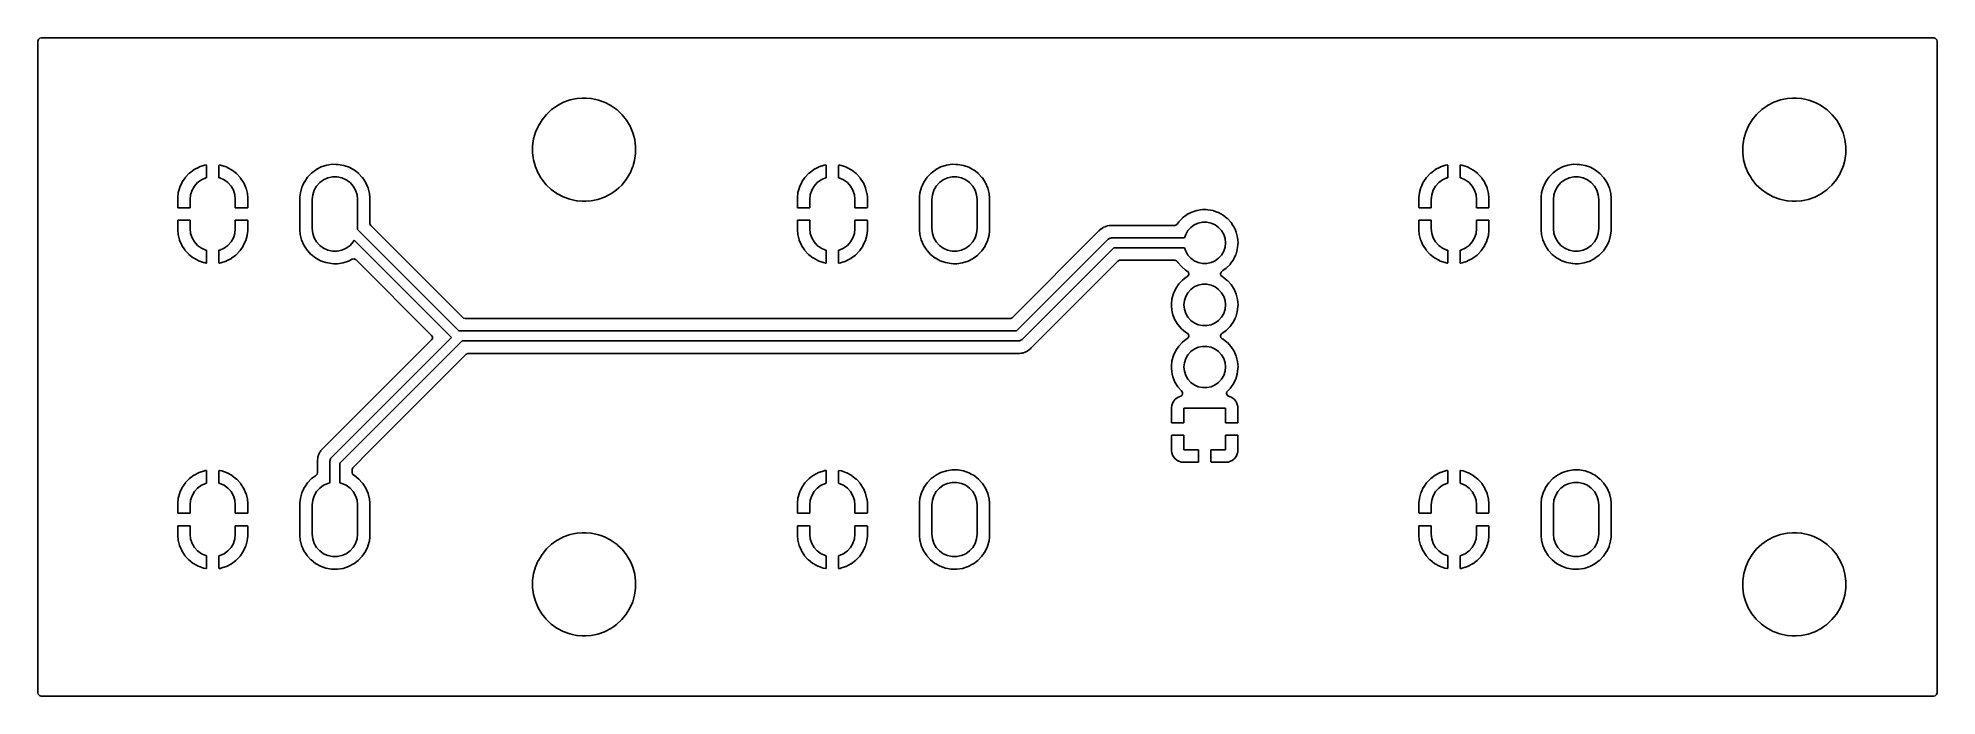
# Model space of a CAD drawing. Extents: x 4.72 to 7.78, y -3.68 to -2.62.
import ezdxf

# ---------------------------------------------------------------- set-up
doc = ezdxf.new("R2010")
doc.units = 0
doc.header["$MEASUREMENT"] = 0
doc.layers.add('BLACK', color=7, linetype='CONTINUOUS')

msp = doc.modelspace()

# ---------------------------------------------------------------- linework, layer by layer
at = {"layer": 'BLACK', "linetype": 'CONTINUOUS'}
for p, q in [((4.72, -2.62496), (4.72079, -2.62228)), ((4.72, -3.67504), (4.72, -2.62496)), ((4.72079, -2.62228), (4.7229, -2.62045)), ((4.7229, -2.62045), (4.72496, -2.62)), ((4.72496, -2.62), (7.77504, -2.62)), ((7.77504, -2.62), (7.77772, -2.62079)), ((7.77772, -2.62079), (7.77955, -2.6229)), ((7.77955, -2.6229), (7.78, -2.62496)), ((7.78, -2.62496), (7.78, -3.67504)), ((5.57762, -2.71986), (5.56696, -2.72364)), ((5.58317, -2.71871), (5.57762, -2.71986)), ((5.58854, -2.7176), (5.58317, -2.71871)), ((5.58871, -2.71756), (5.58854, -2.7176)), ((5.58854, -2.7176), (5.58854, -2.7176)), ((5.58888, -2.71755), (5.58871, -2.71756)), ((5.59707, -2.71699), (5.58888, -2.71755)), ((5.58888, -2.71755), (5.58888, -2.71755)), ((5.59715, -2.71699), (5.59707, -2.71699)), ((5.59707, -2.71699), (5.59707, -2.71699)), ((5.60328, -2.71699), (5.59715, -2.71699)), ((5.60337, -2.717), (5.60328, -2.71699)), ((5.61093, -2.71759), (5.60337, -2.717)), ((5.60337, -2.717), (5.60337, -2.717)), ((5.61215, -2.71769), (5.61093, -2.71759)), ((5.62321, -2.7201), (5.61215, -2.71769)), ((5.63384, -2.72399), (5.62321, -2.7201)), ((7.52762, -2.71986), (7.51695, -2.72364)), ((7.53317, -2.71871), (7.52762, -2.71986)), ((7.53854, -2.7176), (7.53317, -2.71871)), ((7.53871, -2.71756), (7.53854, -2.7176)), ((7.53854, -2.7176), (7.53854, -2.7176)), ((7.53888, -2.71755), (7.53871, -2.71756)), ((7.54707, -2.71699), (7.53888, -2.71755)), ((7.53888, -2.71755), (7.53888, -2.71755)), ((7.54715, -2.71699), (7.54707, -2.71699)), ((7.54707, -2.71699), (7.54707, -2.71699)), ((7.55328, -2.71699), (7.54715, -2.71699)), ((7.55337, -2.717), (7.55328, -2.71699)), ((7.56093, -2.71759), (7.55337, -2.717)), ((7.55337, -2.717), (7.55337, -2.717)), ((7.56215, -2.71769), (7.56093, -2.71759)), ((7.57321, -2.7201), (7.56215, -2.71769)), ((7.58384, -2.72399), (7.57321, -2.7201)), ((5.53218, -2.7518), (5.52626, -2.76145)), ((5.53935, -2.74304), (5.53218, -2.7518)), ((5.54764, -2.73534), (5.53935, -2.74304)), ((5.55636, -2.7292), (5.54764, -2.73534)), ((5.55676, -2.72893), (5.55636, -2.7292)), ((5.5569, -2.72883), (5.55676, -2.72893)), ((5.55676, -2.72893), (5.55676, -2.72893)), ((5.56696, -2.72364), (5.5569, -2.72883)), ((5.64207, -2.72835), (5.63384, -2.72399)), ((5.64299, -2.72883), (5.64207, -2.72835)), ((5.64385, -2.72928), (5.64299, -2.72883)), ((5.65304, -2.73589), (5.64385, -2.72928)), ((5.66125, -2.74368), (5.65304, -2.73589)), ((5.66832, -2.75251), (5.66125, -2.74368)), ((5.67414, -2.76223), (5.66832, -2.75251)), ((7.48218, -2.7518), (7.47626, -2.76145)), ((7.48935, -2.74304), (7.48218, -2.7518)), ((7.49764, -2.73534), (7.48935, -2.74304)), ((7.50636, -2.7292), (7.49764, -2.73534)), ((7.50676, -2.72893), (7.50636, -2.7292)), ((7.5069, -2.72883), (7.50676, -2.72893)), ((7.50676, -2.72893), (7.50676, -2.72893)), ((7.51695, -2.72364), (7.5069, -2.72883)), ((7.59207, -2.72835), (7.58384, -2.72399)), ((7.59299, -2.72883), (7.59207, -2.72835)), ((7.59385, -2.72928), (7.59299, -2.72883)), ((7.60304, -2.73589), (7.59385, -2.72928)), ((7.61125, -2.74368), (7.60304, -2.73589)), ((7.61832, -2.75251), (7.61125, -2.74368)), ((7.62414, -2.76223), (7.61832, -2.75251)), ((5.51861, -2.7827), (5.51702, -2.79391)), ((5.52171, -2.77182), (5.51861, -2.7827)), ((5.52626, -2.76145), (5.52171, -2.77182)), ((5.67858, -2.77264), (5.67414, -2.76223)), ((5.68156, -2.78355), (5.67858, -2.77264)), ((5.68304, -2.79478), (5.68156, -2.78355)), ((7.46861, -2.7827), (7.46702, -2.79391)), ((7.47171, -2.77182), (7.46861, -2.7827)), ((7.47626, -2.76145), (7.47171, -2.77182)), ((7.62858, -2.77264), (7.62414, -2.76223)), ((7.63156, -2.78355), (7.62858, -2.77264)), ((7.63304, -2.79478), (7.63156, -2.78355)), ((5.51702, -2.79408), (5.51696, -2.80506)), ((5.51696, -2.80506), (5.51696, -2.80522)), ((5.51696, -2.80522), (5.51844, -2.81645)), ((5.51702, -2.79391), (5.51702, -2.79407)), ((5.51702, -2.79407), (5.51702, -2.79408)), ((5.68139, -2.8173), (5.68298, -2.80609)), ((5.68298, -2.80609), (5.68299, -2.80539)), ((5.68299, -2.80522), (5.68304, -2.79494)), ((5.68299, -2.80539), (5.68299, -2.80522)), ((5.68304, -2.79494), (5.68304, -2.79478)), ((5.68304, -2.79494), (5.68304, -2.79494)), ((7.46702, -2.79408), (7.46696, -2.80506)), ((7.46696, -2.80506), (7.46696, -2.80522)), ((7.46696, -2.80522), (7.46844, -2.81645)), ((7.46702, -2.79391), (7.46702, -2.79407)), ((7.46702, -2.79407), (7.46702, -2.79408)), ((7.63139, -2.8173), (7.63298, -2.80609)), ((7.63298, -2.80609), (7.63299, -2.80539)), ((7.63299, -2.80539), (7.63304, -2.79494)), ((7.63304, -2.79494), (7.63304, -2.79478)), ((7.63304, -2.79494), (7.63304, -2.79494)), ((4.95747, -2.8445), (4.95247, -2.85183)), ((4.95772, -2.84419), (4.95747, -2.8445)), ((4.96385, -2.83777), (4.95772, -2.84419)), ((4.96415, -2.83751), (4.96385, -2.83777)), ((4.97125, -2.83218), (4.96415, -2.83751)), ((4.97159, -2.83196), (4.97125, -2.83218)), ((4.97946, -2.82787), (4.97159, -2.83196)), ((4.97983, -2.82771), (4.97946, -2.82787)), ((4.98826, -2.82495), (4.97983, -2.82771)), ((4.98337, -2.84842), (4.99032, -2.84533)), ((4.98866, -2.82486), (4.98826, -2.82495)), ((4.99086, -2.82452), (4.98866, -2.82486)), ((4.99032, -2.84533), (4.99157, -2.84506)), ((4.99142, -2.8246), (4.99086, -2.82452)), ((4.99157, -2.82513), (4.99142, -2.8246)), ((4.99157, -2.84506), (4.99157, -2.82513)), ((5.01175, -2.82462), (5.01157, -2.82519)), ((5.01157, -2.82519), (5.01157, -2.84506)), ((5.01157, -2.84506), (5.01283, -2.84533)), ((5.01228, -2.82456), (5.01175, -2.82462)), ((5.01584, -2.82519), (5.01228, -2.82456)), ((5.01283, -2.84533), (5.01978, -2.84842)), ((5.01623, -2.8253), (5.01584, -2.82519)), ((5.02459, -2.82826), (5.01623, -2.8253)), ((5.02496, -2.82842), (5.02459, -2.82826)), ((5.03272, -2.83271), (5.02496, -2.82842)), ((5.03306, -2.83293), (5.03272, -2.83271)), ((5.04002, -2.83843), (5.03306, -2.83293)), ((5.04032, -2.83871), (5.04002, -2.83843)), ((5.04629, -2.84527), (5.04032, -2.83871)), ((5.04654, -2.84559), (5.04629, -2.84527)), ((5.05136, -2.85304), (5.04654, -2.84559)), ((5.15442, -2.84432), (5.14919, -2.85199)), ((5.16083, -2.83761), (5.15442, -2.84432)), ((5.16706, -2.83293), (5.16083, -2.83761)), ((5.16809, -2.83216), (5.16706, -2.83293)), ((5.16825, -2.83204), (5.16809, -2.83216)), ((5.16809, -2.83216), (5.16809, -2.83216)), ((5.17648, -2.82776), (5.16825, -2.83204)), ((5.1853, -2.82487), (5.17648, -2.82776)), ((5.18022, -2.84842), (5.18717, -2.84533)), ((5.19447, -2.82347), (5.1853, -2.82487)), ((5.18717, -2.84533), (5.19462, -2.84374)), ((5.19468, -2.82347), (5.19447, -2.82347)), ((5.19462, -2.84374), (5.20223, -2.84374)), ((5.20018, -2.82354), (5.19468, -2.82347)), ((5.19468, -2.82347), (5.19468, -2.82347)), ((5.20375, -2.82358), (5.20018, -2.82354)), ((5.20223, -2.84374), (5.20968, -2.84533)), ((5.20395, -2.82362), (5.20375, -2.82358)), ((5.21269, -2.82517), (5.20395, -2.82362)), ((5.20395, -2.82362), (5.20395, -2.82362)), ((5.20968, -2.84533), (5.21663, -2.84842)), ((5.21289, -2.82521), (5.21269, -2.82517)), ((5.21269, -2.82517), (5.21269, -2.82517)), ((5.21308, -2.82528), (5.21289, -2.82521)), ((5.22145, -2.82824), (5.21308, -2.82528)), ((5.21308, -2.82528), (5.21308, -2.82528)), ((5.22164, -2.82831), (5.22145, -2.82824)), ((5.22145, -2.82824), (5.22145, -2.82824)), ((5.22976, -2.83279), (5.22164, -2.82831)), ((5.22992, -2.83292), (5.22976, -2.83279)), ((5.23689, -2.83842), (5.22992, -2.83292)), ((5.22992, -2.83292), (5.22992, -2.83292)), ((5.23705, -2.83854), (5.23689, -2.83842)), ((5.23689, -2.83842), (5.23689, -2.83842)), ((5.23718, -2.83869), (5.23705, -2.83854)), ((5.24247, -2.8445), (5.23718, -2.83869)), ((5.23718, -2.83869), (5.23718, -2.83869)), ((5.24329, -2.84541), (5.24247, -2.8445)), ((5.24833, -2.8532), (5.24329, -2.84541)), ((5.51844, -2.81645), (5.52142, -2.82736)), ((5.52142, -2.82736), (5.52149, -2.82752)), ((5.52149, -2.82752), (5.52579, -2.83761)), ((5.52579, -2.83761), (5.52586, -2.83777)), ((5.52586, -2.83777), (5.52633, -2.83855)), ((5.52633, -2.83855), (5.53043, -2.84541)), ((5.53043, -2.84541), (5.53168, -2.84749)), ((5.66782, -2.8482), (5.67374, -2.83855)), ((5.67374, -2.83855), (5.67415, -2.83761)), ((5.67415, -2.83761), (5.67822, -2.82834)), ((5.67822, -2.82834), (5.67829, -2.82818)), ((5.67829, -2.82818), (5.67912, -2.82528)), ((5.67912, -2.82528), (5.68134, -2.81746)), ((5.68134, -2.81746), (5.68139, -2.8173)), ((5.95589, -2.8445), (5.95089, -2.85183)), ((5.95615, -2.84419), (5.95589, -2.8445)), ((5.96227, -2.83777), (5.95615, -2.84419)), ((5.96258, -2.83751), (5.96227, -2.83777)), ((5.96967, -2.83218), (5.96258, -2.83751)), ((5.97001, -2.83196), (5.96967, -2.83218)), ((5.97788, -2.82787), (5.97001, -2.83196)), ((5.97826, -2.82771), (5.97788, -2.82787)), ((5.98669, -2.82495), (5.97826, -2.82771)), ((5.98179, -2.84842), (5.98875, -2.84533)), ((5.98708, -2.82486), (5.98669, -2.82495)), ((5.98928, -2.82452), (5.98708, -2.82486)), ((5.98875, -2.84533), (5.99, -2.84506)), ((5.98985, -2.8246), (5.98928, -2.82452)), ((5.99, -2.82513), (5.98985, -2.8246)), ((5.99, -2.84506), (5.99, -2.82513)), ((6.01018, -2.82462), (6.01, -2.82519)), ((6.01, -2.82519), (6.01, -2.84506)), ((6.01, -2.84506), (6.01125, -2.84533)), ((6.0107, -2.82456), (6.01018, -2.82462)), ((6.01426, -2.82519), (6.0107, -2.82456)), ((6.01125, -2.84533), (6.01821, -2.84842)), ((6.01465, -2.8253), (6.01426, -2.82519)), ((6.02301, -2.82826), (6.01465, -2.8253)), ((6.02338, -2.82842), (6.02301, -2.82826)), ((6.03115, -2.83271), (6.02338, -2.82842)), ((6.03149, -2.83293), (6.03115, -2.83271)), ((6.03845, -2.83843), (6.03149, -2.83293)), ((6.03875, -2.83871), (6.03845, -2.83843)), ((6.04471, -2.84527), (6.03875, -2.83871)), ((6.04496, -2.84559), (6.04471, -2.84527)), ((6.04978, -2.85304), (6.04496, -2.84559)), ((6.15284, -2.84432), (6.14761, -2.85199)), ((6.15925, -2.83761), (6.15284, -2.84432)), ((6.16548, -2.83293), (6.15925, -2.83761)), ((6.16651, -2.83216), (6.16548, -2.83293)), ((6.16667, -2.83204), (6.16651, -2.83216)), ((6.16651, -2.83216), (6.16651, -2.83216)), ((6.17491, -2.82776), (6.16667, -2.83204)), ((6.18373, -2.82487), (6.17491, -2.82776)), ((6.17864, -2.84842), (6.1856, -2.84533)), ((6.1929, -2.82347), (6.18373, -2.82487)), ((6.1856, -2.84533), (6.19304, -2.84374)), ((6.1931, -2.82347), (6.1929, -2.82347)), ((6.19304, -2.84374), (6.20066, -2.84374)), ((6.1986, -2.82354), (6.1931, -2.82347)), ((6.1931, -2.82347), (6.1931, -2.82347)), ((6.20218, -2.82358), (6.1986, -2.82354)), ((6.20066, -2.84374), (6.2081, -2.84533)), ((6.20238, -2.82362), (6.20218, -2.82358)), ((6.21112, -2.82517), (6.20238, -2.82362)), ((6.20238, -2.82362), (6.20238, -2.82362)), ((6.2081, -2.84533), (6.21506, -2.84842)), ((6.21132, -2.82521), (6.21112, -2.82517)), ((6.21112, -2.82517), (6.21112, -2.82517)), ((6.21151, -2.82528), (6.21132, -2.82521)), ((6.21987, -2.82824), (6.21151, -2.82528)), ((6.21151, -2.82528), (6.21151, -2.82528)), ((6.22006, -2.82831), (6.21987, -2.82824)), ((6.21987, -2.82824), (6.21987, -2.82824)), ((6.22819, -2.83279), (6.22006, -2.82831)), ((6.22835, -2.83292), (6.22819, -2.83279)), ((6.23531, -2.83842), (6.22835, -2.83292)), ((6.22835, -2.83292), (6.22835, -2.83292)), ((6.23547, -2.83854), (6.23531, -2.83842)), ((6.23531, -2.83842), (6.23531, -2.83842)), ((6.23561, -2.83869), (6.23547, -2.83854)), ((6.24089, -2.8445), (6.23561, -2.83869)), ((6.23561, -2.83869), (6.23561, -2.83869)), ((6.24172, -2.84541), (6.24089, -2.8445)), ((6.24676, -2.8532), (6.24172, -2.84541)), ((6.95747, -2.8445), (6.95247, -2.85183)), ((6.95772, -2.84419), (6.95747, -2.8445)), ((6.96385, -2.83777), (6.95772, -2.84419)), ((6.96415, -2.83751), (6.96385, -2.83777)), ((6.97125, -2.83218), (6.96415, -2.83751)), ((6.97159, -2.83196), (6.97125, -2.83218)), ((6.97946, -2.82787), (6.97159, -2.83196)), ((6.97983, -2.82771), (6.97946, -2.82787)), ((6.98826, -2.82495), (6.97983, -2.82771)), ((6.98337, -2.84842), (6.99032, -2.84533)), ((6.98866, -2.82486), (6.98826, -2.82495)), ((6.99086, -2.82452), (6.98866, -2.82486)), ((6.99032, -2.84533), (6.99157, -2.84506)), ((6.99142, -2.8246), (6.99086, -2.82452)), ((6.99157, -2.82513), (6.99142, -2.8246)), ((6.99157, -2.84506), (6.99157, -2.82513)), ((7.01175, -2.82462), (7.01157, -2.82519)), ((7.01157, -2.82519), (7.01157, -2.84506)), ((7.01157, -2.84506), (7.01283, -2.84533)), ((7.01228, -2.82456), (7.01175, -2.82462)), ((7.01584, -2.82519), (7.01228, -2.82456)), ((7.01283, -2.84533), (7.01978, -2.84842)), ((7.01623, -2.8253), (7.01584, -2.82519)), ((7.02459, -2.82826), (7.01623, -2.8253)), ((7.02496, -2.82842), (7.02459, -2.82826)), ((7.03272, -2.83271), (7.02496, -2.82842)), ((7.03306, -2.83293), (7.03272, -2.83271)), ((7.04002, -2.83843), (7.03306, -2.83293)), ((7.04032, -2.83871), (7.04002, -2.83843)), ((7.04629, -2.84527), (7.04032, -2.83871)), ((7.04654, -2.84559), (7.04629, -2.84527)), ((7.05136, -2.85304), (7.04654, -2.84559)), ((7.15442, -2.84432), (7.14919, -2.85199)), ((7.16083, -2.83761), (7.15442, -2.84432)), ((7.16706, -2.83293), (7.16083, -2.83761)), ((7.16809, -2.83216), (7.16706, -2.83293)), ((7.16825, -2.83204), (7.16809, -2.83216)), ((7.16809, -2.83216), (7.16809, -2.83216)), ((7.17648, -2.82776), (7.16825, -2.83204)), ((7.1853, -2.82487), (7.17648, -2.82776)), ((7.18022, -2.84842), (7.18717, -2.84533)), ((7.19447, -2.82347), (7.1853, -2.82487)), ((7.18717, -2.84533), (7.19462, -2.84374)), ((7.19468, -2.82347), (7.19447, -2.82347)), ((7.19462, -2.84374), (7.20223, -2.84374)), ((7.20018, -2.82354), (7.19468, -2.82347)), ((7.19468, -2.82347), (7.19468, -2.82347)), ((7.20375, -2.82358), (7.20018, -2.82354)), ((7.20223, -2.84374), (7.20968, -2.84533)), ((7.20395, -2.82362), (7.20375, -2.82358)), ((7.21269, -2.82517), (7.20395, -2.82362)), ((7.20395, -2.82362), (7.20395, -2.82362)), ((7.20968, -2.84533), (7.21663, -2.84842)), ((7.21289, -2.82521), (7.21269, -2.82517)), ((7.21269, -2.82517), (7.21269, -2.82517)), ((7.21308, -2.82528), (7.21289, -2.82521)), ((7.22145, -2.82824), (7.21308, -2.82528)), ((7.21308, -2.82528), (7.21308, -2.82528)), ((7.22164, -2.82831), (7.22145, -2.82824)), ((7.22145, -2.82824), (7.22145, -2.82824)), ((7.22976, -2.83279), (7.22164, -2.82831)), ((7.22992, -2.83292), (7.22976, -2.83279)), ((7.23689, -2.83842), (7.22992, -2.83292)), ((7.22992, -2.83292), (7.22992, -2.83292)), ((7.23705, -2.83854), (7.23689, -2.83842)), ((7.23689, -2.83842), (7.23689, -2.83842)), ((7.23718, -2.83869), (7.23705, -2.83854)), ((7.24247, -2.8445), (7.23718, -2.83869)), ((7.23718, -2.83869), (7.23718, -2.83869)), ((7.24329, -2.84541), (7.24247, -2.8445)), ((7.24833, -2.8532), (7.24329, -2.84541)), ((7.46844, -2.81645), (7.47142, -2.82736)), ((7.47142, -2.82736), (7.47149, -2.82752)), ((7.47149, -2.82752), (7.47579, -2.83761)), ((7.47579, -2.83761), (7.47586, -2.83777)), ((7.47586, -2.83777), (7.47633, -2.83855)), ((7.47633, -2.83855), (7.48043, -2.84541)), ((7.48043, -2.84541), (7.48168, -2.84749)), ((7.61782, -2.8482), (7.62374, -2.83855)), ((7.62374, -2.83855), (7.62415, -2.83761)), ((7.62415, -2.83761), (7.62822, -2.82834)), ((7.62822, -2.82834), (7.62829, -2.82818)), ((7.62829, -2.82818), (7.62912, -2.82528)), ((7.62912, -2.82528), (7.63134, -2.81746)), ((7.63134, -2.81746), (7.63139, -2.8173)), ((4.94595, -2.86956), (4.94517, -2.8768)), ((4.94602, -2.86916), (4.94595, -2.86956)), ((4.94839, -2.86061), (4.94602, -2.86916)), ((4.94853, -2.86023), (4.94839, -2.86061)), ((4.95227, -2.85218), (4.94853, -2.86023)), ((4.95247, -2.85183), (4.95227, -2.85218)), ((4.96516, -2.87996), (4.96595, -2.87239)), ((4.96595, -2.87239), (4.96831, -2.86515)), ((4.96831, -2.86515), (4.97211, -2.85856)), ((4.97211, -2.85856), (4.97721, -2.8529)), ((4.97721, -2.8529), (4.98337, -2.84842)), ((5.01978, -2.84842), (5.02594, -2.8529)), ((5.02594, -2.8529), (5.03104, -2.85856)), ((5.03104, -2.85856), (5.03484, -2.86515)), ((5.03484, -2.86515), (5.0372, -2.87239)), ((5.0372, -2.87239), (5.03799, -2.87996)), ((5.05155, -2.8534), (5.05136, -2.85304)), ((5.05508, -2.86153), (5.05155, -2.8534)), ((5.05521, -2.86191), (5.05508, -2.86153)), ((5.05738, -2.87052), (5.05521, -2.86191)), ((5.05744, -2.87092), (5.05738, -2.87052)), ((5.05798, -2.87751), (5.05744, -2.87092)), ((5.14209, -2.87593), (5.14199, -2.87693)), ((5.14278, -2.86955), (5.14209, -2.87593)), ((5.1428, -2.86935), (5.14278, -2.86955)), ((5.14528, -2.86041), (5.1428, -2.86935)), ((5.14688, -2.85696), (5.14528, -2.86041)), ((5.1491, -2.85217), (5.14688, -2.85696)), ((5.14919, -2.85199), (5.1491, -2.85217)), ((5.1491, -2.85217), (5.1491, -2.85217)), ((5.16201, -2.87996), (5.1628, -2.87239)), ((5.1628, -2.87239), (5.16516, -2.86515)), ((5.16516, -2.86515), (5.16896, -2.85856)), ((5.16896, -2.85856), (5.17406, -2.8529)), ((5.17406, -2.8529), (5.18022, -2.84842)), ((5.21663, -2.84842), (5.22279, -2.8529)), ((5.22279, -2.8529), (5.22789, -2.85856)), ((5.22789, -2.85856), (5.23169, -2.86515)), ((5.23169, -2.86515), (5.23405, -2.87239)), ((5.23405, -2.87239), (5.23484, -2.87996)), ((5.25203, -2.86171), (5.24833, -2.8532)), ((5.2543, -2.87071), (5.25203, -2.86171)), ((5.25431, -2.87091), (5.2543, -2.87071)), ((5.25481, -2.87693), (5.25431, -2.87091)), ((5.25431, -2.87091), (5.25431, -2.87091)), ((5.53168, -2.84749), (5.53875, -2.85632)), ((5.53875, -2.85632), (5.54696, -2.86411)), ((5.54696, -2.86411), (5.55615, -2.87072)), ((5.55615, -2.87072), (5.5563, -2.8708)), ((5.5563, -2.8708), (5.5563, -2.8708)), ((5.5563, -2.8708), (5.55716, -2.87125)), ((5.55716, -2.87125), (5.56616, -2.87601)), ((5.56616, -2.87601), (5.57679, -2.8799)), ((5.62238, -2.88014), (5.63305, -2.87636)), ((5.63305, -2.87636), (5.6431, -2.87117)), ((5.6431, -2.87117), (5.64324, -2.87107)), ((5.64324, -2.87107), (5.64773, -2.86792)), ((5.64324, -2.87107), (5.64324, -2.87107)), ((5.64773, -2.86792), (5.65236, -2.86466)), ((5.65236, -2.86466), (5.65574, -2.86152)), ((5.65574, -2.86152), (5.66053, -2.85707)), ((5.66053, -2.85707), (5.66065, -2.85696)), ((5.66053, -2.85707), (5.66053, -2.85707)), ((5.66065, -2.85696), (5.66782, -2.8482)), ((5.94437, -2.86956), (5.9436, -2.8768)), ((5.94445, -2.86916), (5.94437, -2.86956)), ((5.94682, -2.86061), (5.94445, -2.86916)), ((5.94696, -2.86023), (5.94682, -2.86061)), ((5.95069, -2.85218), (5.94696, -2.86023)), ((5.95089, -2.85183), (5.95069, -2.85218)), ((5.96358, -2.87996), (5.96438, -2.87239)), ((5.96438, -2.87239), (5.96673, -2.86515)), ((5.96673, -2.86515), (5.97054, -2.85856)), ((5.97054, -2.85856), (5.97563, -2.8529)), ((5.97563, -2.8529), (5.98179, -2.84842)), ((6.01821, -2.84842), (6.02437, -2.8529)), ((6.02437, -2.8529), (6.02946, -2.85856)), ((6.02946, -2.85856), (6.03327, -2.86515)), ((6.03327, -2.86515), (6.03562, -2.87239)), ((6.03562, -2.87239), (6.03642, -2.87996)), ((6.04997, -2.8534), (6.04978, -2.85304)), ((6.05351, -2.86153), (6.04997, -2.8534)), ((6.05364, -2.86191), (6.05351, -2.86153)), ((6.0558, -2.87052), (6.05364, -2.86191)), ((6.05587, -2.87092), (6.0558, -2.87052)), ((6.05641, -2.87751), (6.05587, -2.87092)), ((6.14052, -2.87593), (6.14041, -2.87693)), ((6.1412, -2.86955), (6.14052, -2.87593)), ((6.14122, -2.86935), (6.1412, -2.86955)), ((6.1437, -2.86041), (6.14122, -2.86935)), ((6.1453, -2.85696), (6.1437, -2.86041)), ((6.14752, -2.85217), (6.1453, -2.85696)), ((6.14761, -2.85199), (6.14752, -2.85217)), ((6.14752, -2.85217), (6.14752, -2.85217)), ((6.16043, -2.87996), (6.16123, -2.87239)), ((6.16123, -2.87239), (6.16358, -2.86515)), ((6.16358, -2.86515), (6.16739, -2.85856)), ((6.16739, -2.85856), (6.17248, -2.8529)), ((6.17248, -2.8529), (6.17864, -2.84842)), ((6.21506, -2.84842), (6.22122, -2.8529)), ((6.22122, -2.8529), (6.22631, -2.85856)), ((6.22631, -2.85856), (6.23012, -2.86515)), ((6.23012, -2.86515), (6.23247, -2.87239)), ((6.23247, -2.87239), (6.23327, -2.87996)), ((6.25046, -2.86171), (6.24676, -2.8532)), ((6.25272, -2.87071), (6.25046, -2.86171)), ((6.25274, -2.87091), (6.25272, -2.87071)), ((6.25323, -2.87693), (6.25274, -2.87091)), ((6.25274, -2.87091), (6.25274, -2.87091)), ((6.94595, -2.86956), (6.94517, -2.8768)), ((6.94602, -2.86916), (6.94595, -2.86956)), ((6.94839, -2.86061), (6.94602, -2.86916)), ((6.94853, -2.86023), (6.94839, -2.86061)), ((6.95227, -2.85218), (6.94853, -2.86023)), ((6.95247, -2.85183), (6.95227, -2.85218)), ((6.96516, -2.87996), (6.96595, -2.87239)), ((6.96595, -2.87239), (6.96831, -2.86515)), ((6.96831, -2.86515), (6.97211, -2.85856)), ((6.97211, -2.85856), (6.97721, -2.8529)), ((6.97721, -2.8529), (6.98337, -2.84842)), ((7.01978, -2.84842), (7.02594, -2.8529)), ((7.02594, -2.8529), (7.03104, -2.85856)), ((7.03104, -2.85856), (7.03484, -2.86515)), ((7.03484, -2.86515), (7.0372, -2.87239)), ((7.0372, -2.87239), (7.03799, -2.87996)), ((7.05155, -2.8534), (7.05136, -2.85304)), ((7.05508, -2.86153), (7.05155, -2.8534)), ((7.05521, -2.86191), (7.05508, -2.86153)), ((7.05738, -2.87052), (7.05521, -2.86191)), ((7.05744, -2.87092), (7.05738, -2.87052)), ((7.05798, -2.87751), (7.05744, -2.87092)), ((7.14209, -2.87593), (7.14199, -2.87693)), ((7.14278, -2.86955), (7.14209, -2.87593)), ((7.1428, -2.86935), (7.14278, -2.86955)), ((7.14528, -2.86041), (7.1428, -2.86935)), ((7.14688, -2.85696), (7.14528, -2.86041)), ((7.1491, -2.85217), (7.14688, -2.85696)), ((7.14919, -2.85199), (7.1491, -2.85217)), ((7.1491, -2.85217), (7.1491, -2.85217)), ((7.16201, -2.87996), (7.1628, -2.87239)), ((7.1628, -2.87239), (7.16516, -2.86515)), ((7.16516, -2.86515), (7.16896, -2.85856)), ((7.16896, -2.85856), (7.17406, -2.8529)), ((7.17406, -2.8529), (7.18022, -2.84842)), ((7.21663, -2.84842), (7.22279, -2.8529)), ((7.22279, -2.8529), (7.22789, -2.85856)), ((7.22789, -2.85856), (7.23169, -2.86515)), ((7.23169, -2.86515), (7.23405, -2.87239)), ((7.23405, -2.87239), (7.23484, -2.87996)), ((7.25203, -2.86171), (7.24833, -2.8532)), ((7.2543, -2.87071), (7.25203, -2.86171)), ((7.25431, -2.87091), (7.2543, -2.87071)), ((7.25481, -2.87693), (7.25431, -2.87091)), ((7.25431, -2.87091), (7.25431, -2.87091)), ((7.48168, -2.84749), (7.48875, -2.85632)), ((7.48875, -2.85632), (7.49696, -2.86411)), ((7.49696, -2.86411), (7.50615, -2.87072)), ((7.50615, -2.87072), (7.5063, -2.8708)), ((7.5063, -2.8708), (7.5063, -2.8708)), ((7.5063, -2.8708), (7.50716, -2.87125)), ((7.50716, -2.87125), (7.51616, -2.87601)), ((7.51616, -2.87601), (7.52679, -2.8799)), ((7.57238, -2.88014), (7.58305, -2.87636)), ((7.58305, -2.87636), (7.5931, -2.87117)), ((7.5931, -2.87117), (7.59324, -2.87107)), ((7.59324, -2.87107), (7.59773, -2.86792)), ((7.59324, -2.87107), (7.59324, -2.87107)), ((7.59773, -2.86792), (7.60236, -2.86466)), ((7.60236, -2.86466), (7.60574, -2.86152)), ((7.60574, -2.86152), (7.61053, -2.85707)), ((7.61053, -2.85707), (7.61065, -2.85696)), ((7.61053, -2.85707), (7.61053, -2.85707)), ((7.61065, -2.85696), (7.61782, -2.8482)), ((4.94517, -2.8768), (4.94516, -2.87706)), ((4.94516, -2.87706), (4.94516, -2.89283)), ((4.94516, -2.89283), (4.94533, -2.89343)), ((4.94533, -2.89343), (4.94539, -2.89348)), ((4.94539, -2.89348), (4.94569, -2.89354)), ((4.94569, -2.89354), (4.96516, -2.89354)), ((4.96516, -2.89354), (4.96516, -2.87996)), ((5.03799, -2.87996), (5.03799, -2.89354)), ((5.03799, -2.89354), (5.05728, -2.89354)), ((5.05728, -2.89354), (5.05788, -2.89337)), ((5.05788, -2.89337), (5.05793, -2.89331)), ((5.05793, -2.89331), (5.05799, -2.89301)), ((5.05799, -2.87771), (5.05798, -2.87751)), ((5.05799, -2.89301), (5.05799, -2.87771)), ((5.14199, -2.87693), (5.14199, -2.92948)), ((5.16201, -2.92713), (5.16201, -2.87996)), ((5.23484, -2.87996), (5.23484, -2.92713)), ((5.25486, -2.87761), (5.25481, -2.87693)), ((5.25486, -2.9183), (5.25486, -2.87761)), ((5.57679, -2.8799), (5.58785, -2.88231)), ((5.58785, -2.88231), (5.58897, -2.8824)), ((5.58897, -2.8824), (5.59663, -2.883)), ((5.59663, -2.883), (5.59663, -2.883)), ((5.59663, -2.883), (5.59672, -2.88301)), ((5.59672, -2.88301), (5.60285, -2.88301)), ((5.60285, -2.88301), (5.60293, -2.88301)), ((5.60293, -2.88301), (5.61112, -2.88245)), ((5.60293, -2.88301), (5.60293, -2.88301)), ((5.61112, -2.88245), (5.61129, -2.88244)), ((5.61112, -2.88245), (5.61112, -2.88245)), ((5.61129, -2.88244), (5.61146, -2.8824)), ((5.61146, -2.8824), (5.61683, -2.88129)), ((5.61146, -2.8824), (5.61146, -2.8824)), ((5.61683, -2.88129), (5.62238, -2.88014)), ((5.9436, -2.8768), (5.94358, -2.87706)), ((5.94358, -2.87706), (5.94358, -2.89283)), ((5.94358, -2.89283), (5.94376, -2.89343)), ((5.94376, -2.89343), (5.94381, -2.89348)), ((5.94381, -2.89348), (5.94412, -2.89354)), ((5.94412, -2.89354), (5.96358, -2.89354)), ((5.96358, -2.89354), (5.96358, -2.87996)), ((6.03642, -2.87996), (6.03642, -2.89354)), ((6.03642, -2.89354), (6.0557, -2.89354)), ((6.0557, -2.89354), (6.0563, -2.89337)), ((6.0563, -2.89337), (6.05635, -2.89331)), ((6.05635, -2.89331), (6.05642, -2.89301)), ((6.05642, -2.87771), (6.05641, -2.87751)), ((6.05642, -2.89301), (6.05642, -2.87771)), ((6.14041, -2.87693), (6.14041, -2.92948)), ((6.16043, -2.92713), (6.16043, -2.87996)), ((6.23327, -2.87996), (6.23327, -2.92713)), ((6.25329, -2.87761), (6.25323, -2.87693)), ((6.25329, -2.93016), (6.25329, -2.87761)), ((6.57029, -2.90543), (6.56437, -2.90987)), ((6.57124, -2.90471), (6.57029, -2.90543)), ((6.5714, -2.90459), (6.57124, -2.90471)), ((6.57124, -2.90471), (6.57124, -2.90471)), ((6.5792, -2.90053), (6.5714, -2.90459)), ((6.58756, -2.89779), (6.5792, -2.90053)), ((6.59626, -2.89646), (6.58756, -2.89779)), ((6.59646, -2.89647), (6.59626, -2.89646)), ((6.60214, -2.89654), (6.59646, -2.89647)), ((6.59646, -2.89647), (6.59646, -2.89647)), ((6.60505, -2.89657), (6.60214, -2.89654)), ((6.60525, -2.89661), (6.60505, -2.89657)), ((6.61351, -2.89808), (6.60525, -2.89661)), ((6.60525, -2.89661), (6.60525, -2.89661)), ((6.61371, -2.89811), (6.61351, -2.89808)), ((6.61351, -2.89808), (6.61351, -2.89808)), ((6.6139, -2.89818), (6.61371, -2.89811)), ((6.62181, -2.90098), (6.6139, -2.89818)), ((6.6139, -2.89818), (6.6139, -2.89818)), ((6.622, -2.90105), (6.62181, -2.90098)), ((6.62181, -2.90098), (6.62181, -2.90098)), ((6.6297, -2.9053), (6.622, -2.90105)), ((6.62986, -2.90543), (6.6297, -2.9053)), ((6.63644, -2.91062), (6.62986, -2.90543)), ((6.62986, -2.90543), (6.62986, -2.90543)), ((6.94517, -2.8768), (6.94516, -2.87706)), ((6.94516, -2.87706), (6.94516, -2.89283)), ((6.94516, -2.89283), (6.94533, -2.89343)), ((6.94533, -2.89343), (6.94539, -2.89348)), ((6.94539, -2.89348), (6.94569, -2.89354)), ((6.94569, -2.89354), (6.96516, -2.89354)), ((6.96516, -2.89354), (6.96516, -2.87996)), ((7.03799, -2.87996), (7.03799, -2.89354)), ((7.03799, -2.89354), (7.05728, -2.89354)), ((7.05728, -2.89354), (7.05788, -2.89337)), ((7.05788, -2.89337), (7.05793, -2.89331)), ((7.05793, -2.89331), (7.05799, -2.89301)), ((7.05799, -2.87771), (7.05798, -2.87751)), ((7.05799, -2.89301), (7.05799, -2.87771)), ((7.14199, -2.87693), (7.14199, -2.92948)), ((7.16201, -2.92713), (7.16201, -2.87996)), ((7.23484, -2.87996), (7.23484, -2.92713)), ((7.25486, -2.87761), (7.25481, -2.87693)), ((7.25486, -2.93016), (7.25486, -2.87761)), ((7.52679, -2.8799), (7.53785, -2.88231)), ((7.53785, -2.88231), (7.53897, -2.8824)), ((7.53897, -2.8824), (7.54663, -2.883)), ((7.54663, -2.883), (7.54663, -2.883)), ((7.54663, -2.883), (7.54672, -2.88301)), ((7.54672, -2.88301), (7.55285, -2.88301)), ((7.55285, -2.88301), (7.55293, -2.88301)), ((7.55293, -2.88301), (7.56112, -2.88245)), ((7.55293, -2.88301), (7.55293, -2.88301)), ((7.56112, -2.88245), (7.56129, -2.88244)), ((7.56112, -2.88245), (7.56112, -2.88245)), ((7.56129, -2.88244), (7.56146, -2.8824)), ((7.56146, -2.8824), (7.56683, -2.88129)), ((7.56146, -2.8824), (7.56146, -2.8824)), ((7.56683, -2.88129), (7.57238, -2.88014)), ((4.94522, -2.91377), (4.94516, -2.91408)), ((4.94516, -2.91408), (4.94516, -2.92938)), ((4.94516, -2.92938), (4.94517, -2.92958)), ((4.94517, -2.92958), (4.94571, -2.93617)), ((4.94527, -2.91372), (4.94522, -2.91377)), ((4.94587, -2.91354), (4.94527, -2.91372)), ((4.94571, -2.93617), (4.94577, -2.93657)), ((4.94577, -2.93657), (4.94793, -2.94517)), ((4.96516, -2.91354), (4.94587, -2.91354)), ((4.96516, -2.92713), (4.96516, -2.91354)), ((4.96595, -2.9347), (4.96516, -2.92713)), ((4.96831, -2.94194), (4.96595, -2.9347)), ((5.0372, -2.9347), (5.03484, -2.94194)), ((5.03799, -2.92713), (5.0372, -2.9347)), ((5.05746, -2.91354), (5.03799, -2.91354)), ((5.03799, -2.91354), (5.03799, -2.92713)), ((5.05713, -2.93793), (5.0572, -2.93753)), ((5.0572, -2.93753), (5.05798, -2.93029)), ((5.05776, -2.91361), (5.05746, -2.91354)), ((5.05782, -2.91366), (5.05776, -2.91361)), ((5.05799, -2.91426), (5.05782, -2.91366)), ((5.05798, -2.93029), (5.05799, -2.93003)), ((5.05799, -2.93003), (5.05799, -2.91426)), ((5.14199, -2.92948), (5.142, -2.92958)), ((5.142, -2.92958), (5.142, -2.92958)), ((5.142, -2.92958), (5.14254, -2.93617)), ((5.14254, -2.93617), (5.14254, -2.93617)), ((5.14254, -2.93617), (5.14256, -2.93638)), ((5.14256, -2.93638), (5.14482, -2.94538)), ((5.1628, -2.9347), (5.16201, -2.92713)), ((5.16516, -2.94194), (5.1628, -2.9347)), ((5.23484, -2.92713), (5.2347, -2.9285)), ((5.2347, -2.9285), (5.3982, -3.092)), ((5.25498, -2.91935), (5.25486, -2.9183)), ((5.25632, -2.92181), (5.25498, -2.91935)), ((5.40504, -3.07053), (5.25632, -2.92181)), ((5.94365, -2.91377), (5.94358, -2.91408)), ((5.94358, -2.91408), (5.94358, -2.92938)), ((5.94358, -2.92938), (5.94359, -2.92958)), ((5.94359, -2.92958), (5.94413, -2.93617)), ((5.9437, -2.91372), (5.94365, -2.91377)), ((5.9443, -2.91354), (5.9437, -2.91372)), ((5.94413, -2.93617), (5.9442, -2.93657)), ((5.9442, -2.93657), (5.94636, -2.94517)), ((5.96358, -2.91354), (5.9443, -2.91354)), ((5.96358, -2.92713), (5.96358, -2.91354)), ((5.96438, -2.9347), (5.96358, -2.92713)), ((5.96673, -2.94194), (5.96438, -2.9347)), ((6.03562, -2.9347), (6.03327, -2.94194)), ((6.03642, -2.92713), (6.03562, -2.9347)), ((6.05588, -2.91354), (6.03642, -2.91354)), ((6.03642, -2.91354), (6.03642, -2.92713)), ((6.05555, -2.93793), (6.05563, -2.93753)), ((6.05563, -2.93753), (6.0564, -2.93029)), ((6.05619, -2.91361), (6.05588, -2.91354)), ((6.05624, -2.91366), (6.05619, -2.91361)), ((6.05642, -2.91426), (6.05624, -2.91366)), ((6.0564, -2.93029), (6.05642, -2.93003)), ((6.05642, -2.93003), (6.05642, -2.91426)), ((6.14041, -2.92948), (6.14042, -2.92958)), ((6.14042, -2.92958), (6.14096, -2.93617)), ((6.14042, -2.92958), (6.14042, -2.92958)), ((6.14096, -2.93617), (6.14096, -2.93617)), ((6.14096, -2.93617), (6.14098, -2.93638)), ((6.14098, -2.93638), (6.14324, -2.94538)), ((6.16123, -2.9347), (6.16043, -2.92713)), ((6.16358, -2.94194), (6.16123, -2.9347)), ((6.23247, -2.9347), (6.23012, -2.94194)), ((6.23327, -2.92713), (6.23247, -2.9347)), ((6.25248, -2.93774), (6.25321, -2.93088)), ((6.25321, -2.93088), (6.25327, -2.93029)), ((6.25327, -2.93029), (6.25329, -2.93016)), ((6.25327, -2.93029), (6.25327, -2.93029)), ((6.4295, -2.93088), (6.28985, -3.07053)), ((6.42969, -2.93067), (6.4295, -2.93088)), ((6.43114, -2.92905), (6.42969, -2.93067)), ((6.43133, -2.92883), (6.43114, -2.92905)), ((6.43114, -2.92905), (6.43114, -2.92905)), ((6.43158, -2.92866), (6.43133, -2.92883)), ((6.43342, -2.9274), (6.43158, -2.92866)), ((6.43158, -2.92866), (6.43158, -2.92866)), ((6.43363, -2.92724), (6.43342, -2.9274)), ((6.43563, -2.92571), (6.43363, -2.92724)), ((6.43591, -2.92558), (6.43563, -2.92571)), ((6.43599, -2.92554), (6.43591, -2.92558)), ((6.43659, -2.9252), (6.43599, -2.92554)), ((6.43668, -2.92516), (6.43659, -2.9252)), ((6.43692, -2.92499), (6.43668, -2.92516)), ((6.43929, -2.92409), (6.43692, -2.92499)), ((6.43953, -2.924), (6.43929, -2.92409)), ((6.44157, -2.9231), (6.43953, -2.924)), ((6.44184, -2.92298), (6.44157, -2.9231)), ((6.44157, -2.9231), (6.44157, -2.9231)), ((6.44214, -2.92293), (6.44184, -2.92298)), ((6.44223, -2.9229), (6.44214, -2.92293)), ((6.4429, -2.92272), (6.44223, -2.9229)), ((6.44299, -2.9227), (6.4429, -2.92272)), ((6.44327, -2.92259), (6.44299, -2.9227)), ((6.44356, -2.92255), (6.44327, -2.92259)), ((6.44578, -2.92229), (6.44356, -2.92255)), ((6.44356, -2.92255), (6.44356, -2.92255)), ((6.44603, -2.92225), (6.44578, -2.92229)), ((6.44823, -2.92186), (6.44603, -2.92225)), ((6.44852, -2.92181), (6.44823, -2.92186)), ((6.44823, -2.92186), (6.44823, -2.92186)), ((6.44882, -2.92183), (6.44852, -2.92181)), ((6.45081, -2.92197), (6.44882, -2.92183)), ((6.44882, -2.92183), (6.44882, -2.92183)), ((6.45114, -2.92198), (6.45081, -2.92197)), ((6.55175, -2.92198), (6.45114, -2.92198)), ((6.55368, -2.92159), (6.55175, -2.92198)), ((6.55584, -2.91982), (6.55368, -2.92159)), ((6.55829, -2.91623), (6.55584, -2.91982)), ((6.56064, -2.91377), (6.55829, -2.91623)), ((6.56423, -2.91001), (6.56064, -2.91377)), ((6.56437, -2.90987), (6.56423, -2.91001)), ((6.56761, -2.942), (6.56943, -2.93639)), ((6.56943, -2.93639), (6.57293, -2.93033)), ((6.57293, -2.93033), (6.57761, -2.92513)), ((6.57761, -2.92513), (6.58327, -2.92102)), ((6.58327, -2.92102), (6.58966, -2.91817)), ((6.58966, -2.91817), (6.5965, -2.91672)), ((6.5965, -2.91672), (6.6035, -2.91672)), ((6.6035, -2.91672), (6.61034, -2.91817)), ((6.61034, -2.91817), (6.61673, -2.92102)), ((6.61673, -2.92102), (6.62239, -2.92513)), ((6.62239, -2.92513), (6.62707, -2.93033)), ((6.62707, -2.93033), (6.63057, -2.93639)), ((6.63057, -2.93639), (6.63273, -2.94304)), ((6.6366, -2.91075), (6.63644, -2.91062)), ((6.63644, -2.91062), (6.63644, -2.91062)), ((6.64252, -2.91725), (6.6366, -2.91075)), ((6.64263, -2.91743), (6.64252, -2.91725)), ((6.64558, -2.92198), (6.64263, -2.91743)), ((6.64263, -2.91743), (6.64263, -2.91743)), ((6.6473, -2.92464), (6.64558, -2.92198)), ((6.64936, -2.92938), (6.6473, -2.92464)), ((6.6508, -2.9327), (6.64936, -2.92938)), ((6.65295, -2.94123), (6.6508, -2.9327)), ((6.94522, -2.91377), (6.94516, -2.91408)), ((6.94516, -2.91408), (6.94516, -2.92938)), ((6.94516, -2.92938), (6.94517, -2.92958)), ((6.94517, -2.92958), (6.94571, -2.93617)), ((6.94527, -2.91372), (6.94522, -2.91377)), ((6.94587, -2.91354), (6.94527, -2.91372)), ((6.94571, -2.93617), (6.94577, -2.93657)), ((6.94577, -2.93657), (6.94793, -2.94517)), ((6.96516, -2.91354), (6.94587, -2.91354)), ((6.96516, -2.92713), (6.96516, -2.91354)), ((6.96595, -2.9347), (6.96516, -2.92713)), ((6.96831, -2.94194), (6.96595, -2.9347)), ((7.0372, -2.9347), (7.03484, -2.94194)), ((7.03799, -2.92713), (7.0372, -2.9347)), ((7.05746, -2.91354), (7.03799, -2.91354)), ((7.03799, -2.91354), (7.03799, -2.92713)), ((7.05713, -2.93793), (7.0572, -2.93753)), ((7.0572, -2.93753), (7.05798, -2.93029)), ((7.05776, -2.91361), (7.05746, -2.91354)), ((7.05782, -2.91366), (7.05776, -2.91361)), ((7.05799, -2.91426), (7.05782, -2.91366)), ((7.05798, -2.93029), (7.05799, -2.93003)), ((7.05799, -2.93003), (7.05799, -2.91426)), ((7.14199, -2.92948), (7.142, -2.92958)), ((7.142, -2.92958), (7.14254, -2.93617)), ((7.142, -2.92958), (7.142, -2.92958)), ((7.14254, -2.93617), (7.14254, -2.93617)), ((7.14254, -2.93617), (7.14256, -2.93638)), ((7.14256, -2.93638), (7.14482, -2.94538)), ((7.1628, -2.9347), (7.16201, -2.92713)), ((7.16516, -2.94194), (7.1628, -2.9347)), ((7.23405, -2.9347), (7.23169, -2.94194)), ((7.23484, -2.92713), (7.23405, -2.9347)), ((7.25405, -2.93774), (7.25479, -2.93088)), ((7.25479, -2.93088), (7.25485, -2.93029)), ((7.25485, -2.93029), (7.25486, -2.93016)), ((7.25485, -2.93029), (7.25485, -2.93029)), ((4.94793, -2.94517), (4.94807, -2.94556)), ((4.94807, -2.94556), (4.9516, -2.95369)), ((4.9516, -2.95369), (4.95179, -2.95405)), ((4.95179, -2.95405), (4.95661, -2.9615)), ((4.95661, -2.9615), (4.95686, -2.96182)), ((4.95686, -2.96182), (4.96283, -2.96838)), ((4.97211, -2.94853), (4.96831, -2.94194)), ((4.97721, -2.95419), (4.97211, -2.94853)), ((4.98337, -2.95866), (4.97721, -2.95419)), ((4.99032, -2.96176), (4.98337, -2.95866)), ((4.99157, -2.96203), (4.99032, -2.96176)), ((4.99157, -2.9819), (4.99157, -2.96203)), ((5.01283, -2.96176), (5.01157, -2.96203)), ((5.01157, -2.96203), (5.01157, -2.98196)), ((5.01978, -2.95866), (5.01283, -2.96176)), ((5.02594, -2.95419), (5.01978, -2.95866)), ((5.03104, -2.94853), (5.02594, -2.95419)), ((5.03484, -2.94194), (5.03104, -2.94853)), ((5.0393, -2.96931), (5.04543, -2.9629)), ((5.04543, -2.9629), (5.04568, -2.96258)), ((5.04568, -2.96258), (5.05068, -2.95526)), ((5.05068, -2.95526), (5.05088, -2.9549)), ((5.05088, -2.9549), (5.05462, -2.94686)), ((5.05462, -2.94686), (5.05476, -2.94648)), ((5.05476, -2.94648), (5.05713, -2.93793)), ((5.14482, -2.94538), (5.14852, -2.95389)), ((5.14852, -2.95389), (5.15356, -2.96168)), ((5.15356, -2.96168), (5.15369, -2.96183)), ((5.15369, -2.96183), (5.15369, -2.96183)), ((5.15369, -2.96183), (5.15468, -2.96291)), ((5.15468, -2.96291), (5.1598, -2.96854)), ((5.16896, -2.94853), (5.16516, -2.94194)), ((5.17406, -2.95419), (5.16896, -2.94853)), ((5.18022, -2.95866), (5.17406, -2.95419)), ((5.18717, -2.96176), (5.18022, -2.95866)), ((5.19462, -2.96334), (5.18717, -2.96176)), ((5.20223, -2.96334), (5.19462, -2.96334)), ((5.20968, -2.96176), (5.20223, -2.96334)), ((5.21663, -2.95866), (5.20968, -2.96176)), ((5.22279, -2.95419), (5.21663, -2.95866)), ((5.22789, -2.94853), (5.22279, -2.95419)), ((5.22943, -2.94586), (5.22789, -2.94853)), ((5.38613, -3.10256), (5.22943, -2.94586)), ((5.94636, -2.94517), (5.94649, -2.94556)), ((5.94649, -2.94556), (5.95003, -2.95369)), ((5.95003, -2.95369), (5.95022, -2.95405)), ((5.95022, -2.95405), (5.95504, -2.9615)), ((5.95504, -2.9615), (5.95529, -2.96182)), ((5.95529, -2.96182), (5.96125, -2.96838)), ((5.97054, -2.94853), (5.96673, -2.94194)), ((5.97563, -2.95419), (5.97054, -2.94853)), ((5.98179, -2.95866), (5.97563, -2.95419)), ((5.98875, -2.96176), (5.98179, -2.95866)), ((5.99, -2.96203), (5.98875, -2.96176)), ((5.99, -2.9819), (5.99, -2.96203)), ((6.01125, -2.96176), (6.01, -2.96203)), ((6.01, -2.96203), (6.01, -2.98196)), ((6.01821, -2.95866), (6.01125, -2.96176)), ((6.02437, -2.95419), (6.01821, -2.95866)), ((6.02946, -2.94853), (6.02437, -2.95419)), ((6.03327, -2.94194), (6.02946, -2.94853)), ((6.03773, -2.96931), (6.04385, -2.9629)), ((6.04385, -2.9629), (6.04411, -2.96258)), ((6.04411, -2.96258), (6.04911, -2.95526)), ((6.04911, -2.95526), (6.04931, -2.9549)), ((6.04931, -2.9549), (6.05304, -2.94686)), ((6.05304, -2.94686), (6.05318, -2.94648)), ((6.05318, -2.94648), (6.05555, -2.93793)), ((6.14324, -2.94538), (6.14694, -2.95389)), ((6.14694, -2.95389), (6.15198, -2.96168)), ((6.15198, -2.96168), (6.15212, -2.96183)), ((6.15212, -2.96183), (6.15212, -2.96183)), ((6.15212, -2.96183), (6.1531, -2.96291)), ((6.1531, -2.96291), (6.15823, -2.96854)), ((6.16739, -2.94853), (6.16358, -2.94194)), ((6.17248, -2.95419), (6.16739, -2.94853)), ((6.17864, -2.95866), (6.17248, -2.95419)), ((6.1856, -2.96176), (6.17864, -2.95866)), ((6.19304, -2.96334), (6.1856, -2.96176)), ((6.20066, -2.96334), (6.19304, -2.96334)), ((6.2081, -2.96176), (6.20066, -2.96334)), ((6.21506, -2.95866), (6.2081, -2.96176)), ((6.22122, -2.95419), (6.21506, -2.95866)), ((6.22631, -2.94853), (6.22122, -2.95419)), ((6.23012, -2.94194), (6.22631, -2.94853)), ((6.23445, -2.96947), (6.24086, -2.96276)), ((6.24086, -2.96276), (6.24609, -2.9551)), ((6.24609, -2.9551), (6.24618, -2.95491)), ((6.24618, -2.95491), (6.24991, -2.94687)), ((6.24991, -2.94686), (6.25, -2.94668)), ((6.24991, -2.94687), (6.24991, -2.94686)), ((6.25, -2.94668), (6.25248, -2.93774)), ((6.29669, -3.092), (6.44435, -2.94433)), ((6.45331, -2.958), (6.30565, -3.10567)), ((6.44435, -2.94433), (6.44549, -2.94362)), ((6.44549, -2.94362), (6.44653, -2.94279)), ((6.44653, -2.94279), (6.44698, -2.94269)), ((6.44698, -2.94269), (6.44737, -2.94244)), ((6.44737, -2.94244), (6.4487, -2.9423)), ((6.4487, -2.9423), (6.45, -2.942)), ((6.45, -2.942), (6.56761, -2.942)), ((6.56761, -2.958), (6.45331, -2.958)), ((6.56943, -2.96361), (6.56761, -2.958)), ((6.57293, -2.96967), (6.56943, -2.96361)), ((6.63057, -2.96361), (6.62707, -2.96967)), ((6.63273, -2.95696), (6.63057, -2.96361)), ((6.63273, -2.94304), (6.63346, -2.95)), ((6.63346, -2.95), (6.63273, -2.95696)), ((6.6499, -2.96976), (6.65246, -2.96134)), ((6.65246, -2.96134), (6.6536, -2.95262)), ((6.65367, -2.95), (6.65295, -2.94123)), ((6.6536, -2.95262), (6.65367, -2.95)), ((6.94793, -2.94517), (6.94807, -2.94556)), ((6.94807, -2.94556), (6.9516, -2.95369)), ((6.9516, -2.95369), (6.95179, -2.95405)), ((6.95179, -2.95405), (6.95661, -2.9615)), ((6.95661, -2.9615), (6.95686, -2.96182)), ((6.95686, -2.96182), (6.96283, -2.96838)), ((6.97211, -2.94853), (6.96831, -2.94194)), ((6.97721, -2.95419), (6.97211, -2.94853)), ((6.98337, -2.95866), (6.97721, -2.95419)), ((6.99032, -2.96176), (6.98337, -2.95866)), ((6.99157, -2.96203), (6.99032, -2.96176)), ((6.99157, -2.9819), (6.99157, -2.96203)), ((7.01283, -2.96176), (7.01157, -2.96203)), ((7.01157, -2.96203), (7.01157, -2.98196)), ((7.01978, -2.95866), (7.01283, -2.96176)), ((7.02594, -2.95419), (7.01978, -2.95866)), ((7.03104, -2.94853), (7.02594, -2.95419)), ((7.03484, -2.94194), (7.03104, -2.94853)), ((7.0393, -2.96931), (7.04543, -2.9629)), ((7.04543, -2.9629), (7.04568, -2.96258)), ((7.04568, -2.96258), (7.05068, -2.95526)), ((7.05068, -2.95526), (7.05088, -2.9549)), ((7.05088, -2.9549), (7.05462, -2.94686)), ((7.05462, -2.94686), (7.05476, -2.94648)), ((7.05476, -2.94648), (7.05713, -2.93793)), ((7.14482, -2.94538), (7.14852, -2.95389)), ((7.14852, -2.95389), (7.15356, -2.96168)), ((7.15356, -2.96168), (7.15369, -2.96183)), ((7.15369, -2.96183), (7.15369, -2.96183)), ((7.15369, -2.96183), (7.15468, -2.96291)), ((7.15468, -2.96291), (7.1598, -2.96854)), ((7.16896, -2.94853), (7.16516, -2.94194)), ((7.17406, -2.95419), (7.16896, -2.94853)), ((7.18022, -2.95866), (7.17406, -2.95419)), ((7.18717, -2.96176), (7.18022, -2.95866)), ((7.19462, -2.96334), (7.18717, -2.96176)), ((7.20223, -2.96334), (7.19462, -2.96334)), ((7.20968, -2.96176), (7.20223, -2.96334)), ((7.21663, -2.95866), (7.20968, -2.96176)), ((7.22279, -2.95419), (7.21663, -2.95866)), ((7.22789, -2.94853), (7.22279, -2.95419)), ((7.23169, -2.94194), (7.22789, -2.94853)), ((7.23602, -2.96947), (7.24244, -2.96276)), ((7.24244, -2.96276), (7.24767, -2.9551)), ((7.24767, -2.9551), (7.24775, -2.95491)), ((7.24775, -2.95491), (7.25149, -2.94687)), ((7.25149, -2.94686), (7.25157, -2.94668)), ((7.25149, -2.94687), (7.25149, -2.94686)), ((7.25157, -2.94668), (7.25405, -2.93774)), ((4.96283, -2.96838), (4.96313, -2.96865)), ((4.96313, -2.96865), (4.97009, -2.97415)), ((4.97009, -2.97415), (4.97042, -2.97438)), ((4.97042, -2.97438), (4.97819, -2.97866)), ((4.97819, -2.97866), (4.97856, -2.97883)), ((4.97856, -2.97883), (4.98692, -2.98179)), ((4.98692, -2.98179), (4.98731, -2.98189)), ((4.98731, -2.98189), (4.99087, -2.98253)), ((4.99087, -2.98253), (4.9914, -2.98247)), ((4.9914, -2.98247), (4.99156, -2.98196)), ((4.99156, -2.98196), (4.99157, -2.9819)), ((5.01157, -2.98196), (5.01173, -2.98248)), ((5.01173, -2.98248), (5.01229, -2.98256)), ((5.01229, -2.98256), (5.01449, -2.98223)), ((5.01449, -2.98223), (5.01489, -2.98213)), ((5.01489, -2.98213), (5.02332, -2.97938)), ((5.02332, -2.97938), (5.02369, -2.97922)), ((5.02369, -2.97922), (5.03156, -2.97512)), ((5.03156, -2.97512), (5.0319, -2.97491)), ((5.0319, -2.97491), (5.039, -2.96958)), ((5.039, -2.96958), (5.0393, -2.96931)), ((5.1598, -2.96854), (5.15996, -2.96867)), ((5.15996, -2.96867), (5.15996, -2.96867)), ((5.15996, -2.96867), (5.16693, -2.97417)), ((5.16693, -2.97417), (5.16693, -2.97417)), ((5.16693, -2.97417), (5.16709, -2.97429)), ((5.16709, -2.97429), (5.17521, -2.97878)), ((5.17521, -2.97878), (5.1754, -2.97885)), ((5.1754, -2.97885), (5.1754, -2.97885)), ((5.1754, -2.97885), (5.18377, -2.98181)), ((5.18377, -2.98181), (5.18377, -2.98181)), ((5.18377, -2.98181), (5.18396, -2.98188)), ((5.18396, -2.98188), (5.18416, -2.98191)), ((5.18416, -2.98191), (5.18416, -2.98191)), ((5.18416, -2.98191), (5.1929, -2.98347)), ((5.1929, -2.98347), (5.1929, -2.98347)), ((5.1929, -2.98347), (5.1931, -2.98351)), ((5.1931, -2.98351), (5.19667, -2.98355)), ((5.19667, -2.98355), (5.20217, -2.98362)), ((5.20217, -2.98362), (5.20217, -2.98362)), ((5.20217, -2.98362), (5.20238, -2.98362)), ((5.20238, -2.98362), (5.21155, -2.98221)), ((5.21155, -2.98221), (5.22037, -2.97933)), ((5.22037, -2.97933), (5.22649, -2.97614)), ((5.22649, -2.97614), (5.22924, -2.9756)), ((5.22924, -2.9756), (5.23184, -2.97663)), ((5.23184, -2.97663), (5.23229, -2.97704)), ((5.23229, -2.97704), (5.35431, -3.09905)), ((5.96125, -2.96838), (5.96155, -2.96865)), ((5.96155, -2.96865), (5.96851, -2.97415)), ((5.96851, -2.97415), (5.96885, -2.97438)), ((5.96885, -2.97438), (5.97662, -2.97866)), ((5.97662, -2.97866), (5.97699, -2.97883)), ((5.97699, -2.97883), (5.98535, -2.98179)), ((5.98535, -2.98179), (5.98574, -2.98189)), ((5.98574, -2.98189), (5.9893, -2.98253)), ((5.9893, -2.98253), (5.98982, -2.98247)), ((5.98982, -2.98247), (5.98998, -2.98196)), ((5.98998, -2.98196), (5.99, -2.9819)), ((6.01, -2.98196), (6.01015, -2.98248)), ((6.01015, -2.98248), (6.01072, -2.98256)), ((6.01072, -2.98256), (6.01292, -2.98223)), ((6.01292, -2.98223), (6.01331, -2.98213)), ((6.01331, -2.98213), (6.02174, -2.97938)), ((6.02174, -2.97938), (6.02212, -2.97922)), ((6.02212, -2.97922), (6.02999, -2.97512)), ((6.02999, -2.97512), (6.03033, -2.97491)), ((6.03033, -2.97491), (6.03742, -2.96958)), ((6.03742, -2.96958), (6.03773, -2.96931)), ((6.15823, -2.96854), (6.15839, -2.96867)), ((6.15839, -2.96867), (6.15839, -2.96867)), ((6.15839, -2.96867), (6.16535, -2.97417)), ((6.16535, -2.97417), (6.16535, -2.97417)), ((6.16535, -2.97417), (6.16551, -2.97429)), ((6.16551, -2.97429), (6.17364, -2.97878)), ((6.17364, -2.97878), (6.17383, -2.97885)), ((6.17383, -2.97885), (6.17383, -2.97885)), ((6.17383, -2.97885), (6.18219, -2.98181)), ((6.18219, -2.98181), (6.18219, -2.98181)), ((6.18219, -2.98181), (6.18238, -2.98188)), ((6.18238, -2.98188), (6.18258, -2.98191)), ((6.18258, -2.98191), (6.18259, -2.98191)), ((6.18259, -2.98191), (6.19132, -2.98347)), ((6.19132, -2.98347), (6.19132, -2.98347)), ((6.19132, -2.98347), (6.19152, -2.98351)), ((6.19152, -2.98351), (6.1951, -2.98355)), ((6.1951, -2.98355), (6.2006, -2.98362)), ((6.2006, -2.98362), (6.2006, -2.98362)), ((6.2006, -2.98362), (6.2008, -2.98362)), ((6.2008, -2.98362), (6.20997, -2.98221)), ((6.20997, -2.98221), (6.2188, -2.97933)), ((6.2188, -2.97933), (6.22703, -2.97505)), ((6.22703, -2.97505), (6.22719, -2.97492)), ((6.22719, -2.97492), (6.23429, -2.9696)), ((6.22719, -2.97492), (6.22719, -2.97492)), ((6.23429, -2.9696), (6.23445, -2.96947)), ((6.23429, -2.9696), (6.23429, -2.9696)), ((6.3205, -3.11912), (6.46015, -2.97947)), ((6.46015, -2.97947), (6.46261, -2.97813)), ((6.46261, -2.97813), (6.46366, -2.97802)), ((6.46366, -2.97802), (6.55166, -2.97802)), ((6.55166, -2.97802), (6.55434, -2.97881)), ((6.55434, -2.97881), (6.55589, -2.98039)), ((6.55589, -2.98039), (6.55669, -2.9817)), ((6.55669, -2.9817), (6.56245, -2.98834)), ((6.56245, -2.98834), (6.56922, -2.99396)), ((6.56922, -2.99396), (6.57199, -2.99558)), ((6.57199, -2.99558), (6.5721, -2.99565)), ((6.5721, -2.99565), (6.57402, -2.99768)), ((6.57761, -2.97487), (6.57293, -2.96967)), ((6.57402, -2.99768), (6.57454, -3.00043)), ((6.58327, -2.97898), (6.57761, -2.97487)), ((6.58966, -2.98183), (6.58327, -2.97898)), ((6.5965, -2.98328), (6.58966, -2.98183)), ((6.6035, -2.98328), (6.5965, -2.98328)), ((6.61034, -2.98183), (6.6035, -2.98328)), ((6.61673, -2.97898), (6.61034, -2.98183)), ((6.62239, -2.97487), (6.61673, -2.97898)), ((6.62707, -2.96967), (6.62239, -2.97487)), ((6.62552, -2.99968), (6.62651, -2.99707)), ((6.62651, -2.99707), (6.62759, -2.99602)), ((6.62759, -2.99602), (6.62932, -2.99479)), ((6.62932, -2.99479), (6.63464, -2.99099)), ((6.63464, -2.99099), (6.64087, -2.98478)), ((6.64087, -2.98478), (6.64179, -2.98351)), ((6.64179, -2.98351), (6.64588, -2.97781)), ((6.64588, -2.97781), (6.646, -2.97764)), ((6.646, -2.97764), (6.64701, -2.9756)), ((6.64701, -2.9756), (6.64981, -2.96994)), ((6.64981, -2.96994), (6.6499, -2.96976)), ((6.64981, -2.96994), (6.64981, -2.96994)), ((6.96283, -2.96838), (6.96313, -2.96865)), ((6.96313, -2.96865), (6.97009, -2.97415)), ((6.97009, -2.97415), (6.97042, -2.97438)), ((6.97042, -2.97438), (6.97819, -2.97866)), ((6.97819, -2.97866), (6.97856, -2.97883)), ((6.97856, -2.97883), (6.98692, -2.98179)), ((6.98692, -2.98179), (6.98731, -2.98189)), ((6.98731, -2.98189), (6.99087, -2.98253)), ((6.99087, -2.98253), (6.9914, -2.98247)), ((6.9914, -2.98247), (6.99156, -2.98196)), ((6.99156, -2.98196), (6.99157, -2.9819)), ((7.01157, -2.98196), (7.01173, -2.98248)), ((7.01173, -2.98248), (7.01229, -2.98256)), ((7.01229, -2.98256), (7.01449, -2.98223)), ((7.01449, -2.98223), (7.01489, -2.98213)), ((7.01489, -2.98213), (7.02332, -2.97938)), ((7.02332, -2.97938), (7.02369, -2.97922)), ((7.02369, -2.97922), (7.03156, -2.97512)), ((7.03156, -2.97512), (7.0319, -2.97491)), ((7.0319, -2.97491), (7.039, -2.96958)), ((7.039, -2.96958), (7.0393, -2.96931)), ((7.1598, -2.96854), (7.15996, -2.96867)), ((7.15996, -2.96867), (7.15996, -2.96867)), ((7.15996, -2.96867), (7.16693, -2.97417)), ((7.16693, -2.97417), (7.16693, -2.97417)), ((7.16693, -2.97417), (7.16709, -2.97429)), ((7.16709, -2.97429), (7.17521, -2.97878)), ((7.17521, -2.97878), (7.1754, -2.97885)), ((7.1754, -2.97885), (7.1754, -2.97885)), ((7.1754, -2.97885), (7.18377, -2.98181)), ((7.18377, -2.98181), (7.18377, -2.98181)), ((7.18377, -2.98181), (7.18396, -2.98188)), ((7.18396, -2.98188), (7.18416, -2.98191)), ((7.18416, -2.98191), (7.18416, -2.98191)), ((7.18416, -2.98191), (7.1929, -2.98347)), ((7.1929, -2.98347), (7.1929, -2.98347)), ((7.1929, -2.98347), (7.1931, -2.98351)), ((7.1931, -2.98351), (7.19667, -2.98355)), ((7.19667, -2.98355), (7.20217, -2.98362)), ((7.20217, -2.98362), (7.20217, -2.98362)), ((7.20217, -2.98362), (7.20238, -2.98362)), ((7.20238, -2.98362), (7.21155, -2.98221)), ((7.21155, -2.98221), (7.22037, -2.97933)), ((7.22037, -2.97933), (7.2286, -2.97505)), ((7.2286, -2.97505), (7.22876, -2.97492)), ((7.22876, -2.97492), (7.22877, -2.97492)), ((7.22877, -2.97492), (7.23586, -2.9696)), ((7.23586, -2.9696), (7.23602, -2.96947)), ((7.23586, -2.9696), (7.23586, -2.9696)), ((6.55334, -3.02349), (6.54963, -3.03147)), ((6.55829, -3.01623), (6.55334, -3.02349)), ((6.56437, -3.00987), (6.55829, -3.01623)), ((6.57029, -3.00543), (6.56437, -3.00987)), ((6.57124, -3.00471), (6.57029, -3.00543)), ((6.5714, -3.00459), (6.57124, -3.00471)), ((6.57124, -3.00471), (6.57124, -3.00471)), ((6.57189, -3.00433), (6.5714, -3.00459)), ((6.57348, -3.00302), (6.57189, -3.00433)), ((6.57293, -3.03033), (6.57761, -3.02513)), ((6.57454, -3.00043), (6.57348, -3.00302)), ((6.57761, -3.02513), (6.58327, -3.02102)), ((6.58327, -3.02102), (6.58966, -3.01817)), ((6.58966, -3.01817), (6.5965, -3.01672)), ((6.5965, -3.01672), (6.6035, -3.01672)), ((6.6035, -3.01672), (6.61034, -3.01817)), ((6.61034, -3.01817), (6.61673, -3.02102)), ((6.61673, -3.02102), (6.62239, -3.02513)), ((6.62239, -3.02513), (6.62707, -3.03033)), ((6.62611, -3.00242), (6.62552, -2.99968)), ((6.62807, -3.0044), (6.62611, -3.00242)), ((6.6297, -3.0053), (6.62807, -3.0044)), ((6.62986, -3.00543), (6.6297, -3.0053)), ((6.63644, -3.01062), (6.62986, -3.00543)), ((6.62986, -3.00543), (6.62986, -3.00543)), ((6.6366, -3.01075), (6.63644, -3.01062)), ((6.63644, -3.01062), (6.63644, -3.01062)), ((6.64252, -3.01726), (6.6366, -3.01075)), ((6.6473, -3.02464), (6.64252, -3.01726)), ((6.6508, -3.0327), (6.6473, -3.02464)), ((6.54728, -3.03994), (6.54635, -3.04869)), ((6.54635, -3.04869), (6.54636, -3.04889)), ((6.54636, -3.04889), (6.54636, -3.04889)), ((6.54636, -3.04889), (6.54658, -3.05262)), ((6.54658, -3.05262), (6.54685, -3.05747)), ((6.54685, -3.05747), (6.5469, -3.05767)), ((6.5469, -3.05767), (6.5469, -3.05767)), ((6.5469, -3.05767), (6.54768, -3.06114)), ((6.54963, -3.03147), (6.54728, -3.03994)), ((6.56654, -3.05), (6.56727, -3.04304)), ((6.56727, -3.05696), (6.56654, -3.05)), ((6.56727, -3.04304), (6.56943, -3.03639)), ((6.56943, -3.06361), (6.56727, -3.05696)), ((6.56943, -3.03639), (6.57293, -3.03033)), ((6.62707, -3.03033), (6.63057, -3.03639)), ((6.63057, -3.03639), (6.63273, -3.04304)), ((6.63273, -3.05696), (6.63057, -3.06361)), ((6.63273, -3.04304), (6.63346, -3.05)), ((6.63346, -3.05), (6.63273, -3.05696)), ((6.65295, -3.04123), (6.6508, -3.0327)), ((6.65246, -3.06134), (6.6536, -3.05262)), ((6.65367, -3.05), (6.65295, -3.04123)), ((6.6536, -3.05262), (6.65367, -3.05)), ((5.40586, -3.07119), (5.40504, -3.07053)), ((5.40854, -3.07198), (5.40586, -3.07119)), ((6.28634, -3.07198), (5.40854, -3.07198)), ((6.28739, -3.07187), (6.28634, -3.07198)), ((6.28985, -3.07053), (6.28739, -3.07187)), ((6.54768, -3.06114), (6.54879, -3.06605)), ((6.54879, -3.06605), (6.5521, -3.0742)), ((6.5521, -3.0742), (6.55669, -3.0817)), ((6.55669, -3.0817), (6.56245, -3.08834)), ((6.56245, -3.08834), (6.56922, -3.09396)), ((6.57293, -3.06967), (6.56943, -3.06361)), ((6.57761, -3.07487), (6.57293, -3.06967)), ((6.58327, -3.07898), (6.57761, -3.07487)), ((6.58966, -3.08183), (6.58327, -3.07898)), ((6.5965, -3.08328), (6.58966, -3.08183)), ((6.6035, -3.08328), (6.5965, -3.08328)), ((6.61034, -3.08183), (6.6035, -3.08328)), ((6.61673, -3.07898), (6.61034, -3.08183)), ((6.62239, -3.07487), (6.61673, -3.07898)), ((6.62707, -3.06967), (6.62239, -3.07487)), ((6.63057, -3.06361), (6.62707, -3.06967)), ((6.63464, -3.09099), (6.64087, -3.08478)), ((6.64087, -3.08478), (6.64321, -3.08152)), ((6.64321, -3.08152), (6.64588, -3.07781)), ((6.64588, -3.07781), (6.646, -3.07764)), ((6.646, -3.07764), (6.64886, -3.07187)), ((6.64886, -3.07187), (6.64981, -3.06994)), ((6.64981, -3.06994), (6.6499, -3.06976)), ((6.64981, -3.06994), (6.64981, -3.06994)), ((6.6499, -3.06976), (6.65246, -3.06134)), ((5.35431, -3.10607), (5.17942, -3.28095)), ((5.19277, -3.29592), (5.38613, -3.10256)), ((5.40331, -3.108), (5.20643, -3.30489)), ((5.35431, -3.09905), (5.35565, -3.1015)), ((5.35545, -3.10429), (5.35431, -3.10607)), ((5.35565, -3.1015), (5.35545, -3.10429)), ((5.3982, -3.092), (6.29669, -3.092)), ((6.3, -3.108), (5.40331, -3.108)), ((6.3013, -3.1077), (6.3, -3.108)), ((6.30263, -3.10756), (6.3013, -3.1077)), ((6.30302, -3.10731), (6.30263, -3.10756)), ((6.30347, -3.10721), (6.30302, -3.10731)), ((6.30451, -3.10638), (6.30347, -3.10721)), ((6.30565, -3.10567), (6.30451, -3.10638)), ((6.31842, -3.12134), (6.31867, -3.12117)), ((6.31867, -3.12117), (6.32031, -3.11933)), ((6.32031, -3.11933), (6.3205, -3.11912)), ((6.55829, -3.11623), (6.55334, -3.12349)), ((6.56437, -3.10987), (6.55829, -3.11623)), ((6.57029, -3.10543), (6.56437, -3.10987)), ((6.56922, -3.09396), (6.57199, -3.09558)), ((6.57124, -3.10471), (6.57029, -3.10543)), ((6.5714, -3.10459), (6.57124, -3.10471)), ((6.57124, -3.10471), (6.57124, -3.10471)), ((6.57189, -3.10433), (6.5714, -3.10459)), ((6.57348, -3.10302), (6.57189, -3.10433)), ((6.57199, -3.09558), (6.5721, -3.09565)), ((6.5721, -3.09565), (6.57402, -3.09768)), ((6.57454, -3.10043), (6.57348, -3.10302)), ((6.57402, -3.09768), (6.57454, -3.10043)), ((6.57761, -3.12513), (6.58327, -3.12102)), ((6.58327, -3.12102), (6.58966, -3.11817)), ((6.58966, -3.11817), (6.5965, -3.11672)), ((6.5965, -3.11672), (6.6035, -3.11672)), ((6.6035, -3.11672), (6.61034, -3.11817)), ((6.61034, -3.11817), (6.61673, -3.12102)), ((6.61673, -3.12102), (6.62239, -3.12513)), ((6.62552, -3.09968), (6.62651, -3.09707)), ((6.62611, -3.10242), (6.62552, -3.09968)), ((6.62807, -3.1044), (6.62611, -3.10242)), ((6.62651, -3.09707), (6.62759, -3.09602)), ((6.62759, -3.09602), (6.62932, -3.09479)), ((6.6297, -3.1053), (6.62807, -3.1044)), ((6.62932, -3.09479), (6.63464, -3.09099)), ((6.62986, -3.10543), (6.6297, -3.1053)), ((6.63644, -3.11062), (6.62986, -3.10543)), ((6.62986, -3.10543), (6.62986, -3.10543)), ((6.6366, -3.11075), (6.63644, -3.11062)), ((6.63644, -3.11062), (6.63644, -3.11062)), ((6.64252, -3.11726), (6.6366, -3.11075)), ((6.64263, -3.11743), (6.64252, -3.11726)), ((6.64574, -3.12224), (6.64263, -3.11743)), ((6.64263, -3.11743), (6.64263, -3.11743)), ((5.2544, -3.28522), (5.41015, -3.12947)), ((5.41015, -3.12947), (5.41261, -3.12813)), ((5.41261, -3.12813), (5.41366, -3.12802)), ((5.41366, -3.12802), (6.29886, -3.12802)), ((6.29886, -3.12802), (6.29919, -3.12803)), ((6.29919, -3.12803), (6.30118, -3.12817)), ((6.30118, -3.12817), (6.30118, -3.12817)), ((6.30118, -3.12817), (6.30148, -3.12819)), ((6.30148, -3.12819), (6.30177, -3.12814)), ((6.30177, -3.12814), (6.30397, -3.12775)), ((6.30177, -3.12814), (6.30177, -3.12814)), ((6.30397, -3.12775), (6.30422, -3.12771)), ((6.30422, -3.12771), (6.30644, -3.12745)), ((6.30644, -3.12745), (6.30673, -3.12741)), ((6.30644, -3.12745), (6.30644, -3.12745)), ((6.30673, -3.12741), (6.30701, -3.1273)), ((6.30701, -3.1273), (6.3071, -3.12728)), ((6.3071, -3.12728), (6.30777, -3.1271)), ((6.30777, -3.1271), (6.30786, -3.12707)), ((6.30786, -3.12707), (6.30816, -3.12702)), ((6.30816, -3.12702), (6.31047, -3.126)), ((6.31047, -3.126), (6.31071, -3.12591)), ((6.31071, -3.12591), (6.3128, -3.12512)), ((6.3128, -3.12512), (6.31308, -3.12501)), ((6.3128, -3.12512), (6.3128, -3.12512)), ((6.31308, -3.12501), (6.31332, -3.12484)), ((6.31332, -3.12484), (6.31341, -3.1248)), ((6.31341, -3.1248), (6.31401, -3.12446)), ((6.31401, -3.12446), (6.31409, -3.12442)), ((6.31409, -3.12442), (6.31437, -3.12429)), ((6.31437, -3.12429), (6.31461, -3.12411)), ((6.31461, -3.12411), (6.31637, -3.12276)), ((6.31461, -3.12411), (6.31461, -3.12411)), ((6.31637, -3.12276), (6.31658, -3.1226)), ((6.31658, -3.1226), (6.31842, -3.12134)), ((6.31842, -3.12134), (6.31842, -3.12134)), ((6.54728, -3.13994), (6.54635, -3.14869)), ((6.54635, -3.14869), (6.54636, -3.14889)), ((6.54636, -3.14889), (6.54636, -3.14889)), ((6.54636, -3.14889), (6.54658, -3.15262)), ((6.54963, -3.13147), (6.54728, -3.13994)), ((6.55334, -3.12349), (6.54963, -3.13147)), ((6.56654, -3.15), (6.56727, -3.14304)), ((6.56727, -3.15696), (6.56654, -3.15)), ((6.56727, -3.14304), (6.56943, -3.13639)), ((6.56943, -3.13639), (6.57293, -3.13033)), ((6.57293, -3.13033), (6.57761, -3.12513)), ((6.62239, -3.12513), (6.62707, -3.13033)), ((6.62707, -3.13033), (6.63057, -3.13639)), ((6.63057, -3.13639), (6.63273, -3.14304)), ((6.63273, -3.14304), (6.63346, -3.15)), ((6.63346, -3.15), (6.63273, -3.15696)), ((6.6473, -3.12464), (6.64574, -3.12224)), ((6.6508, -3.1327), (6.6473, -3.12464)), ((6.65295, -3.14123), (6.6508, -3.1327)), ((6.65367, -3.15), (6.65295, -3.14123)), ((6.6536, -3.15262), (6.65367, -3.15)), ((6.54658, -3.15262), (6.54685, -3.15747)), ((6.54685, -3.15747), (6.5469, -3.15767)), ((6.5469, -3.15767), (6.5469, -3.15767)), ((6.5469, -3.15767), (6.54768, -3.16114)), ((6.54768, -3.16114), (6.54879, -3.16605)), ((6.54879, -3.16605), (6.5521, -3.1742)), ((6.5521, -3.1742), (6.55669, -3.1817)), ((6.55669, -3.1817), (6.56245, -3.18834)), ((6.56943, -3.16361), (6.56727, -3.15696)), ((6.57293, -3.16967), (6.56943, -3.16361)), ((6.57761, -3.17487), (6.57293, -3.16967)), ((6.58327, -3.17898), (6.57761, -3.17487)), ((6.58966, -3.18183), (6.58327, -3.17898)), ((6.5965, -3.18328), (6.58966, -3.18183)), ((6.61034, -3.18183), (6.6035, -3.18328)), ((6.61673, -3.17898), (6.61034, -3.18183)), ((6.62239, -3.17487), (6.61673, -3.17898)), ((6.62707, -3.16967), (6.62239, -3.17487)), ((6.63057, -3.16361), (6.62707, -3.16967)), ((6.63273, -3.15696), (6.63057, -3.16361)), ((6.64087, -3.18478), (6.64321, -3.18152)), ((6.64321, -3.18152), (6.64588, -3.17781)), ((6.64588, -3.17781), (6.646, -3.17764)), ((6.646, -3.17764), (6.6499, -3.16976)), ((6.6499, -3.16976), (6.65246, -3.16134)), ((6.65246, -3.16134), (6.6536, -3.15262)), ((6.54677, -3.21251), (6.54655, -3.21451)), ((6.54691, -3.21191), (6.54677, -3.21251)), ((6.54869, -3.20716), (6.54691, -3.21191)), ((6.54902, -3.20655), (6.54869, -3.20716)), ((6.55204, -3.20253), (6.54902, -3.20655)), ((6.55253, -3.20204), (6.55204, -3.20253)), ((6.55655, -3.19902), (6.55253, -3.20204)), ((6.55716, -3.19869), (6.55655, -3.19902)), ((6.56138, -3.19711), (6.55716, -3.19869)), ((6.56297, -3.19614), (6.56138, -3.19711)), ((6.56245, -3.18834), (6.56261, -3.18847)), ((6.56261, -3.18847), (6.56261, -3.18847)), ((6.56261, -3.18847), (6.56281, -3.18864)), ((6.56281, -3.18864), (6.56437, -3.19096)), ((6.56443, -3.19376), (6.56297, -3.19614)), ((6.56437, -3.19096), (6.56443, -3.19376)), ((6.6035, -3.18328), (6.5965, -3.18328)), ((6.63529, -3.19276), (6.63589, -3.19003)), ((6.63626, -3.19538), (6.63529, -3.19276)), ((6.63589, -3.19003), (6.63674, -3.1889)), ((6.6385, -3.19706), (6.63626, -3.19538)), ((6.63674, -3.1889), (6.64073, -3.18493)), ((6.64284, -3.19869), (6.6385, -3.19706)), ((6.64073, -3.18493), (6.64087, -3.18478)), ((6.64073, -3.18493), (6.64073, -3.18493)), ((6.64345, -3.19902), (6.64284, -3.19869)), ((6.64747, -3.20204), (6.64345, -3.19902)), ((6.64796, -3.20253), (6.64747, -3.20204)), ((6.65098, -3.20655), (6.64796, -3.20253)), ((6.65131, -3.20716), (6.65098, -3.20655)), ((6.65309, -3.21191), (6.65131, -3.20716)), ((6.65323, -3.21251), (6.65309, -3.21191)), ((6.65345, -3.21451), (6.65323, -3.21251)), ((6.54655, -3.21451), (6.54654, -3.21478)), ((6.54654, -3.21478), (6.54654, -3.23929)), ((6.54654, -3.23929), (6.54671, -3.23989)), ((6.54671, -3.23989), (6.54677, -3.23993)), ((6.54677, -3.23993), (6.54707, -3.24)), ((6.54707, -3.24), (6.56654, -3.24)), ((6.56654, -3.24), (6.56654, -3.21654)), ((6.56654, -3.21654), (6.63346, -3.21654)), ((6.63346, -3.21654), (6.63346, -3.24)), ((6.63346, -3.24), (6.65275, -3.24)), ((6.65275, -3.24), (6.65335, -3.23982)), ((6.65335, -3.23982), (6.6534, -3.23977)), ((6.6534, -3.23977), (6.65346, -3.23947)), ((6.65346, -3.21478), (6.65345, -3.21451)), ((6.65346, -3.23947), (6.65346, -3.21478)), ((6.5466, -3.26023), (6.54654, -3.26053)), ((6.54654, -3.26053), (6.54654, -3.28522)), ((6.54665, -3.26018), (6.5466, -3.26023)), ((6.54725, -3.26), (6.54665, -3.26018)), ((6.56654, -3.26), (6.54725, -3.26)), ((6.56654, -3.28346), (6.56654, -3.26)), ((6.65293, -3.26), (6.63346, -3.26)), ((6.63346, -3.26), (6.63346, -3.28346)), ((6.65323, -3.26007), (6.65293, -3.26)), ((6.65329, -3.26011), (6.65323, -3.26007)), ((6.65346, -3.26071), (6.65329, -3.26011)), ((6.65346, -3.28522), (6.65346, -3.26071)), ((5.17069, -3.29747), (5.17026, -3.2998)), ((5.17026, -3.2998), (5.17027, -3.3001)), ((5.17027, -3.3001), (5.17027, -3.3001)), ((5.17027, -3.3001), (5.1704, -3.30226)), ((5.1704, -3.30226), (5.17041, -3.30255)), ((5.17041, -3.30255), (5.17041, -3.32009)), ((5.17072, -3.29732), (5.17069, -3.29747)), ((5.17076, -3.29706), (5.17072, -3.29732)), ((5.17105, -3.29485), (5.17076, -3.29706)), ((5.17109, -3.29456), (5.17105, -3.29485)), ((5.17105, -3.29485), (5.17105, -3.29485)), ((5.1712, -3.29428), (5.17109, -3.29456)), ((5.17122, -3.29419), (5.1712, -3.29428)), ((5.17141, -3.29352), (5.17122, -3.29419)), ((5.17144, -3.29343), (5.17141, -3.29352)), ((5.17149, -3.29313), (5.17144, -3.29343)), ((5.17253, -3.29083), (5.17149, -3.29313)), ((5.17263, -3.29059), (5.17253, -3.29083)), ((5.17344, -3.28852), (5.17263, -3.29059)), ((5.17355, -3.28824), (5.17344, -3.28852)), ((5.17344, -3.28852), (5.17344, -3.28852)), ((5.17372, -3.28799), (5.17355, -3.28824)), ((5.17377, -3.28791), (5.17372, -3.28799)), ((5.17411, -3.2873), (5.17377, -3.28791)), ((5.17416, -3.28723), (5.17411, -3.2873)), ((5.17428, -3.28695), (5.17416, -3.28723)), ((5.17447, -3.28672), (5.17428, -3.28695)), ((5.17584, -3.28496), (5.17447, -3.28672)), ((5.17447, -3.28672), (5.17447, -3.28672)), ((5.176, -3.28476), (5.17584, -3.28496)), ((5.17728, -3.28293), (5.176, -3.28476)), ((5.17745, -3.28269), (5.17728, -3.28293)), ((5.17917, -3.28118), (5.17745, -3.28269)), ((5.17942, -3.28095), (5.17917, -3.28118)), ((5.19043, -3.30156), (5.19072, -3.30026)), ((5.19043, -3.33676), (5.19043, -3.30156)), ((5.19072, -3.30026), (5.19087, -3.29893)), ((5.19087, -3.29893), (5.19112, -3.29854)), ((5.19112, -3.29854), (5.19122, -3.29809)), ((5.19122, -3.29809), (5.19206, -3.29705)), ((5.19206, -3.29705), (5.19277, -3.29592)), ((5.2279, -3.31173), (5.2544, -3.28522)), ((6.54654, -3.28522), (6.54655, -3.28549)), ((6.54655, -3.28549), (6.54677, -3.28749)), ((6.54677, -3.28749), (6.54691, -3.28809)), ((6.54691, -3.28809), (6.54869, -3.29284)), ((6.54869, -3.29284), (6.54902, -3.29345)), ((6.54902, -3.29345), (6.55204, -3.29747)), ((6.55204, -3.29747), (6.55253, -3.29796)), ((6.55253, -3.29796), (6.55655, -3.30098)), ((6.55655, -3.30098), (6.55716, -3.30131)), ((6.55716, -3.30131), (6.56191, -3.30309)), ((6.56191, -3.30309), (6.56251, -3.30323)), ((6.56251, -3.30323), (6.56451, -3.30345)), ((6.56451, -3.30345), (6.56478, -3.30346)), ((6.56478, -3.30346), (6.58929, -3.30346)), ((6.59, -3.28346), (6.56654, -3.28346)), ((6.58929, -3.30346), (6.58989, -3.30329)), ((6.58989, -3.30329), (6.58993, -3.30323)), ((6.58993, -3.30323), (6.59, -3.30293)), ((6.59, -3.30293), (6.59, -3.28346)), ((6.63346, -3.28346), (6.61, -3.28346)), ((6.61, -3.28346), (6.61, -3.30275)), ((6.61, -3.30275), (6.61018, -3.30335)), ((6.61018, -3.30335), (6.61023, -3.3034)), ((6.61023, -3.3034), (6.61053, -3.30346)), ((6.61053, -3.30346), (6.63522, -3.30346)), ((6.63522, -3.30346), (6.63549, -3.30345)), ((6.63549, -3.30345), (6.63749, -3.30323)), ((6.63749, -3.30323), (6.63809, -3.30309)), ((6.63809, -3.30309), (6.64284, -3.30131)), ((6.64284, -3.30131), (6.64345, -3.30098)), ((6.64345, -3.30098), (6.64747, -3.29796)), ((6.64747, -3.29796), (6.64796, -3.29747)), ((6.64796, -3.29747), (6.65098, -3.29345)), ((6.65098, -3.29345), (6.65131, -3.29284)), ((6.65131, -3.29284), (6.65309, -3.28809)), ((6.65309, -3.28809), (6.65323, -3.28749)), ((6.65323, -3.28749), (6.65345, -3.28549)), ((6.65345, -3.28549), (6.65346, -3.28522)), ((4.96385, -3.3299), (4.95772, -3.33631)), ((4.96415, -3.32963), (4.96385, -3.3299)), ((4.97125, -3.32431), (4.96415, -3.32963)), ((4.97159, -3.32409), (4.97125, -3.32431)), ((4.97946, -3.31999), (4.97159, -3.32409)), ((4.97983, -3.31984), (4.97946, -3.31999)), ((4.98826, -3.31708), (4.97983, -3.31984)), ((4.98866, -3.31699), (4.98826, -3.31708)), ((4.99086, -3.31665), (4.98866, -3.31699)), ((4.99142, -3.31673), (4.99086, -3.31665)), ((4.99157, -3.31725), (4.99142, -3.31673)), ((4.99157, -3.33719), (4.99157, -3.31725)), ((5.01175, -3.31674), (5.01157, -3.31732)), ((5.01157, -3.31732), (5.01157, -3.33719)), ((5.01228, -3.31668), (5.01175, -3.31674)), ((5.01584, -3.31732), (5.01228, -3.31668)), ((5.01623, -3.31742), (5.01584, -3.31732)), ((5.02459, -3.32038), (5.01623, -3.31742)), ((5.02496, -3.32055), (5.02459, -3.32038)), ((5.03272, -3.32484), (5.02496, -3.32055)), ((5.03306, -3.32506), (5.03272, -3.32484)), ((5.04002, -3.33056), (5.03306, -3.32506)), ((5.04032, -3.33083), (5.04002, -3.33056)), ((5.04629, -3.3374), (5.04032, -3.33083)), ((5.16083, -3.32974), (5.15442, -3.33645)), ((5.16706, -3.32506), (5.16083, -3.32974)), ((5.16809, -3.32429), (5.16706, -3.32506)), ((5.16825, -3.32417), (5.16809, -3.32429)), ((5.16809, -3.32429), (5.16809, -3.32429)), ((5.16962, -3.32277), (5.16823, -3.32414)), ((5.16823, -3.32414), (5.16825, -3.32417)), ((5.17041, -3.32009), (5.16962, -3.32277)), ((5.20643, -3.30489), (5.20643, -3.33676)), ((5.22644, -3.31524), (5.22723, -3.31255)), ((5.22644, -3.32016), (5.22644, -3.31524)), ((5.22704, -3.32252), (5.22644, -3.32016)), ((5.22901, -3.3245), (5.22704, -3.32252)), ((5.22723, -3.31255), (5.2279, -3.31173)), ((5.22976, -3.32492), (5.22901, -3.3245)), ((5.22992, -3.32504), (5.22976, -3.32492)), ((5.23689, -3.33054), (5.22992, -3.32504)), ((5.22992, -3.32504), (5.22992, -3.32504)), ((5.23705, -3.33067), (5.23689, -3.33054)), ((5.23689, -3.33054), (5.23689, -3.33054)), ((5.23718, -3.33082), (5.23705, -3.33067)), ((5.24247, -3.33663), (5.23718, -3.33082)), ((5.23718, -3.33082), (5.23718, -3.33082)), ((5.96227, -3.3299), (5.95615, -3.33631)), ((5.96258, -3.32963), (5.96227, -3.3299)), ((5.96967, -3.32431), (5.96258, -3.32963)), ((5.97001, -3.32409), (5.96967, -3.32431)), ((5.97788, -3.31999), (5.97001, -3.32409)), ((5.97826, -3.31984), (5.97788, -3.31999)), ((5.98669, -3.31708), (5.97826, -3.31984)), ((5.98708, -3.31699), (5.98669, -3.31708)), ((5.98928, -3.31665), (5.98708, -3.31699)), ((5.98985, -3.31673), (5.98928, -3.31665)), ((5.99, -3.31725), (5.98985, -3.31673)), ((5.99, -3.33719), (5.99, -3.31725)), ((6.01018, -3.31674), (6.01, -3.31732)), ((6.01, -3.31732), (6.01, -3.33719)), ((6.0107, -3.31668), (6.01018, -3.31674)), ((6.01426, -3.31732), (6.0107, -3.31668)), ((6.01465, -3.31742), (6.01426, -3.31732)), ((6.02301, -3.32038), (6.01465, -3.31742)), ((6.02338, -3.32055), (6.02301, -3.32038)), ((6.03115, -3.32484), (6.02338, -3.32055)), ((6.03149, -3.32506), (6.03115, -3.32484)), ((6.03845, -3.33056), (6.03149, -3.32506)), ((6.03875, -3.33083), (6.03845, -3.33056)), ((6.04471, -3.3374), (6.03875, -3.33083)), ((6.15925, -3.32974), (6.15284, -3.33645)), ((6.16548, -3.32506), (6.15925, -3.32974)), ((6.16651, -3.32429), (6.16548, -3.32506)), ((6.16667, -3.32417), (6.16651, -3.32429)), ((6.16651, -3.32429), (6.16651, -3.32429)), ((6.17491, -3.31988), (6.16667, -3.32417)), ((6.18373, -3.317), (6.17491, -3.31988)), ((6.1929, -3.31559), (6.18373, -3.317)), ((6.1931, -3.3156), (6.1929, -3.31559)), ((6.1986, -3.31566), (6.1931, -3.3156)), ((6.1931, -3.3156), (6.1931, -3.3156)), ((6.20218, -3.31571), (6.1986, -3.31566)), ((6.20238, -3.31574), (6.20218, -3.31571)), ((6.21112, -3.3173), (6.20238, -3.31574)), ((6.20238, -3.31574), (6.20238, -3.31574)), ((6.21132, -3.31733), (6.21112, -3.3173)), ((6.21112, -3.3173), (6.21112, -3.3173)), ((6.21151, -3.3174), (6.21132, -3.31733)), ((6.21987, -3.32036), (6.21151, -3.3174)), ((6.21151, -3.3174), (6.21151, -3.3174)), ((6.22006, -3.32043), (6.21987, -3.32036)), ((6.21987, -3.32036), (6.21987, -3.32036)), ((6.22479, -3.32304), (6.22006, -3.32043)), ((6.22743, -3.3245), (6.22479, -3.32304)), ((6.22819, -3.32492), (6.22743, -3.3245)), ((6.22835, -3.32504), (6.22819, -3.32492)), ((6.23531, -3.33054), (6.22835, -3.32504)), ((6.22835, -3.32504), (6.22835, -3.32504)), ((6.23547, -3.33067), (6.23531, -3.33054)), ((6.23531, -3.33054), (6.23531, -3.33054)), ((6.23561, -3.33082), (6.23547, -3.33067)), ((6.24089, -3.33663), (6.23561, -3.33082)), ((6.23561, -3.33082), (6.23561, -3.33082)), ((6.96385, -3.3299), (6.95772, -3.33631)), ((6.96415, -3.32963), (6.96385, -3.3299)), ((6.97125, -3.32431), (6.96415, -3.32963)), ((6.97159, -3.32409), (6.97125, -3.32431)), ((6.97946, -3.31999), (6.97159, -3.32409)), ((6.97983, -3.31984), (6.97946, -3.31999)), ((6.98826, -3.31708), (6.97983, -3.31984)), ((6.98866, -3.31699), (6.98826, -3.31708)), ((6.99086, -3.31665), (6.98866, -3.31699)), ((6.99142, -3.31673), (6.99086, -3.31665)), ((6.99157, -3.31725), (6.99142, -3.31673)), ((6.99157, -3.33719), (6.99157, -3.31725)), ((7.01175, -3.31674), (7.01157, -3.31732)), ((7.01157, -3.31732), (7.01157, -3.33719)), ((7.01228, -3.31668), (7.01175, -3.31674)), ((7.01584, -3.31732), (7.01228, -3.31668)), ((7.01623, -3.31742), (7.01584, -3.31732)), ((7.02459, -3.32038), (7.01623, -3.31742)), ((7.02496, -3.32055), (7.02459, -3.32038)), ((7.03272, -3.32484), (7.02496, -3.32055)), ((7.03306, -3.32506), (7.03272, -3.32484)), ((7.04002, -3.33056), (7.03306, -3.32506)), ((7.04032, -3.33083), (7.04002, -3.33056)), ((7.04629, -3.3374), (7.04032, -3.33083)), ((7.16083, -3.32974), (7.15442, -3.33645)), ((7.16706, -3.32506), (7.16083, -3.32974)), ((7.16809, -3.32429), (7.16706, -3.32506)), ((7.16825, -3.32417), (7.16809, -3.32429)), ((7.16809, -3.32429), (7.16809, -3.32429)), ((7.17648, -3.31988), (7.16825, -3.32417)), ((7.1853, -3.317), (7.17648, -3.31988)), ((7.19447, -3.31559), (7.1853, -3.317)), ((7.19468, -3.3156), (7.19447, -3.31559)), ((7.20018, -3.31566), (7.19468, -3.3156)), ((7.19468, -3.3156), (7.19468, -3.3156)), ((7.20375, -3.31571), (7.20018, -3.31566)), ((7.20395, -3.31574), (7.20375, -3.31571)), ((7.21269, -3.3173), (7.20395, -3.31574)), ((7.20395, -3.31574), (7.20395, -3.31574)), ((7.21289, -3.31733), (7.21269, -3.3173)), ((7.21269, -3.3173), (7.21269, -3.3173)), ((7.21308, -3.3174), (7.21289, -3.31733)), ((7.22145, -3.32036), (7.21308, -3.3174)), ((7.21308, -3.3174), (7.21308, -3.3174)), ((7.22164, -3.32043), (7.22145, -3.32036)), ((7.22145, -3.32036), (7.22145, -3.32036)), ((7.22637, -3.32304), (7.22164, -3.32043)), ((7.22901, -3.3245), (7.22637, -3.32304)), ((7.22976, -3.32492), (7.22901, -3.3245)), ((7.22992, -3.32504), (7.22976, -3.32492)), ((7.23689, -3.33054), (7.22992, -3.32504)), ((7.22992, -3.32504), (7.22992, -3.32504)), ((7.23705, -3.33067), (7.23689, -3.33054)), ((7.23689, -3.33054), (7.23689, -3.33054)), ((7.23718, -3.33082), (7.23705, -3.33067)), ((7.24247, -3.33663), (7.23718, -3.33082)), ((7.23718, -3.33082), (7.23718, -3.33082)), ((4.94595, -3.36168), (4.94517, -3.36892)), ((4.94602, -3.36128), (4.94595, -3.36168)), ((4.94839, -3.35274), (4.94602, -3.36128)), ((4.94853, -3.35235), (4.94839, -3.35274)), ((4.95227, -3.34431), (4.94853, -3.35235)), ((4.95247, -3.34396), (4.95227, -3.34431)), ((4.95747, -3.33663), (4.95247, -3.34396)), ((4.95772, -3.33631), (4.95747, -3.33663)), ((4.96516, -3.37209), (4.96595, -3.36452)), ((4.96595, -3.36452), (4.96831, -3.35727)), ((4.96831, -3.35727), (4.97211, -3.35068)), ((4.97211, -3.35068), (4.97721, -3.34502)), ((4.97721, -3.34502), (4.98337, -3.34055)), ((4.98337, -3.34055), (4.99032, -3.33745)), ((4.99032, -3.33745), (4.99157, -3.33719)), ((5.01157, -3.33719), (5.01283, -3.33745)), ((5.01283, -3.33745), (5.01978, -3.34055)), ((5.01978, -3.34055), (5.02594, -3.34502)), ((5.02594, -3.34502), (5.03104, -3.35068)), ((5.03104, -3.35068), (5.03484, -3.35727)), ((5.03484, -3.35727), (5.0372, -3.36452)), ((5.0372, -3.36452), (5.03799, -3.37209)), ((5.04654, -3.33772), (5.04629, -3.3374)), ((5.05136, -3.34516), (5.04654, -3.33772)), ((5.05155, -3.34552), (5.05136, -3.34516)), ((5.05508, -3.35366), (5.05155, -3.34552)), ((5.05521, -3.35404), (5.05508, -3.35366)), ((5.05738, -3.36264), (5.05521, -3.35404)), ((5.05744, -3.36304), (5.05738, -3.36264)), ((5.05798, -3.36963), (5.05744, -3.36304)), ((5.1428, -3.36148), (5.14199, -3.36905)), ((5.14528, -3.35253), (5.1428, -3.36148)), ((5.14853, -3.34552), (5.14528, -3.35253)), ((5.1491, -3.3443), (5.14853, -3.34552)), ((5.14919, -3.34411), (5.1491, -3.3443)), ((5.1491, -3.3443), (5.1491, -3.3443)), ((5.15442, -3.33645), (5.14919, -3.34411)), ((5.16201, -3.37209), (5.1628, -3.36452)), ((5.1628, -3.36452), (5.16516, -3.35727)), ((5.16516, -3.35727), (5.16896, -3.35068)), ((5.16896, -3.35068), (5.17406, -3.34502)), ((5.17406, -3.34502), (5.18022, -3.34055)), ((5.18022, -3.34055), (5.18717, -3.33745)), ((5.18717, -3.33745), (5.19043, -3.33676)), ((5.20643, -3.33676), (5.20968, -3.33745)), ((5.20968, -3.33745), (5.21663, -3.34055)), ((5.21663, -3.34055), (5.22279, -3.34502)), ((5.22279, -3.34502), (5.22789, -3.35068)), ((5.22789, -3.35068), (5.23169, -3.35727)), ((5.23169, -3.35727), (5.23405, -3.36452)), ((5.23405, -3.36452), (5.23484, -3.37209)), ((5.24329, -3.33753), (5.24247, -3.33663)), ((5.24833, -3.34533), (5.24329, -3.33753)), ((5.25203, -3.35384), (5.24833, -3.34533)), ((5.2543, -3.36284), (5.25203, -3.35384)), ((5.25431, -3.36304), (5.2543, -3.36284)), ((5.25481, -3.36905), (5.25431, -3.36304)), ((5.25431, -3.36304), (5.25431, -3.36304)), ((5.94437, -3.36168), (5.9436, -3.36892)), ((5.94445, -3.36128), (5.94437, -3.36168)), ((5.94682, -3.35274), (5.94445, -3.36128)), ((5.94696, -3.35235), (5.94682, -3.35274)), ((5.95069, -3.34431), (5.94696, -3.35235)), ((5.95089, -3.34396), (5.95069, -3.34431)), ((5.95589, -3.33663), (5.95089, -3.34396)), ((5.95615, -3.33631), (5.95589, -3.33663)), ((5.96358, -3.37209), (5.96438, -3.36452)), ((5.96438, -3.36452), (5.96673, -3.35727)), ((5.96673, -3.35727), (5.97054, -3.35068)), ((5.97054, -3.35068), (5.97563, -3.34502)), ((5.97563, -3.34502), (5.98179, -3.34055)), ((5.98179, -3.34055), (5.98875, -3.33745)), ((5.98875, -3.33745), (5.99, -3.33719)), ((6.01, -3.33719), (6.01125, -3.33745)), ((6.01125, -3.33745), (6.01821, -3.34055)), ((6.01821, -3.34055), (6.02437, -3.34502)), ((6.02437, -3.34502), (6.02946, -3.35068)), ((6.02946, -3.35068), (6.03327, -3.35727)), ((6.03327, -3.35727), (6.03562, -3.36452)), ((6.03562, -3.36452), (6.03642, -3.37209)), ((6.04496, -3.33772), (6.04471, -3.3374)), ((6.04978, -3.34516), (6.04496, -3.33772)), ((6.04997, -3.34552), (6.04978, -3.34516)), ((6.05351, -3.35366), (6.04997, -3.34552)), ((6.05364, -3.35404), (6.05351, -3.35366)), ((6.0558, -3.36264), (6.05364, -3.35404)), ((6.05587, -3.36304), (6.0558, -3.36264)), ((6.05641, -3.36963), (6.05587, -3.36304)), ((6.14122, -3.36148), (6.14041, -3.36905)), ((6.1437, -3.35253), (6.14122, -3.36148)), ((6.14696, -3.34552), (6.1437, -3.35253)), ((6.14752, -3.3443), (6.14696, -3.34552)), ((6.14761, -3.34411), (6.14752, -3.3443)), ((6.14752, -3.3443), (6.14752, -3.3443)), ((6.15284, -3.33645), (6.14761, -3.34411)), ((6.16043, -3.37209), (6.16123, -3.36452)), ((6.16123, -3.36452), (6.16358, -3.35727)), ((6.16358, -3.35727), (6.16739, -3.35068)), ((6.16739, -3.35068), (6.17248, -3.34502)), ((6.17248, -3.34502), (6.17864, -3.34055)), ((6.17864, -3.34055), (6.1856, -3.33745)), ((6.1856, -3.33745), (6.19304, -3.33587)), ((6.19304, -3.33587), (6.20066, -3.33587)), ((6.20066, -3.33587), (6.2081, -3.33745)), ((6.2081, -3.33745), (6.21506, -3.34055)), ((6.21506, -3.34055), (6.22122, -3.34502)), ((6.22122, -3.34502), (6.22631, -3.35068)), ((6.22631, -3.35068), (6.23012, -3.35727)), ((6.23012, -3.35727), (6.23247, -3.36452)), ((6.23247, -3.36452), (6.23327, -3.37209)), ((6.24172, -3.33753), (6.24089, -3.33663)), ((6.24676, -3.34533), (6.24172, -3.33753)), ((6.25046, -3.35384), (6.24676, -3.34533)), ((6.25272, -3.36284), (6.25046, -3.35384)), ((6.25274, -3.36304), (6.25272, -3.36284)), ((6.25323, -3.36905), (6.25274, -3.36304)), ((6.25274, -3.36304), (6.25274, -3.36304)), ((6.94595, -3.36168), (6.94517, -3.36892)), ((6.94602, -3.36128), (6.94595, -3.36168)), ((6.94839, -3.35274), (6.94602, -3.36128)), ((6.94853, -3.35235), (6.94839, -3.35274)), ((6.95227, -3.34431), (6.94853, -3.35235)), ((6.95247, -3.34396), (6.95227, -3.34431)), ((6.95747, -3.33663), (6.95247, -3.34396)), ((6.95772, -3.33631), (6.95747, -3.33663)), ((6.96516, -3.37209), (6.96595, -3.36452)), ((6.96595, -3.36452), (6.96831, -3.35727)), ((6.96831, -3.35727), (6.97211, -3.35068)), ((6.97211, -3.35068), (6.97721, -3.34502)), ((6.97721, -3.34502), (6.98337, -3.34055)), ((6.98337, -3.34055), (6.99032, -3.33745)), ((6.99032, -3.33745), (6.99157, -3.33719)), ((7.01157, -3.33719), (7.01283, -3.33745)), ((7.01283, -3.33745), (7.01978, -3.34055)), ((7.01978, -3.34055), (7.02594, -3.34502)), ((7.02594, -3.34502), (7.03104, -3.35068)), ((7.03104, -3.35068), (7.03484, -3.35727)), ((7.03484, -3.35727), (7.0372, -3.36452)), ((7.0372, -3.36452), (7.03799, -3.37209)), ((7.04654, -3.33772), (7.04629, -3.3374)), ((7.05136, -3.34516), (7.04654, -3.33772)), ((7.05155, -3.34552), (7.05136, -3.34516)), ((7.05508, -3.35366), (7.05155, -3.34552)), ((7.05521, -3.35404), (7.05508, -3.35366)), ((7.05738, -3.36264), (7.05521, -3.35404)), ((7.05744, -3.36304), (7.05738, -3.36264)), ((7.05798, -3.36963), (7.05744, -3.36304)), ((7.1428, -3.36148), (7.14199, -3.36905)), ((7.14528, -3.35253), (7.1428, -3.36148)), ((7.14853, -3.34552), (7.14528, -3.35253)), ((7.1491, -3.3443), (7.14853, -3.34552)), ((7.14919, -3.34411), (7.1491, -3.3443)), ((7.1491, -3.3443), (7.1491, -3.3443)), ((7.15442, -3.33645), (7.14919, -3.34411)), ((7.16201, -3.37209), (7.1628, -3.36452)), ((7.1628, -3.36452), (7.16516, -3.35727)), ((7.16516, -3.35727), (7.16896, -3.35068)), ((7.16896, -3.35068), (7.17406, -3.34502)), ((7.17406, -3.34502), (7.18022, -3.34055)), ((7.18022, -3.34055), (7.18717, -3.33745)), ((7.18717, -3.33745), (7.19462, -3.33587)), ((7.19462, -3.33587), (7.20223, -3.33587)), ((7.20223, -3.33587), (7.20968, -3.33745)), ((7.20968, -3.33745), (7.21663, -3.34055)), ((7.21663, -3.34055), (7.22279, -3.34502)), ((7.22279, -3.34502), (7.22789, -3.35068)), ((7.22789, -3.35068), (7.23169, -3.35727)), ((7.23169, -3.35727), (7.23405, -3.36452)), ((7.23405, -3.36452), (7.23484, -3.37209)), ((7.24329, -3.33753), (7.24247, -3.33663)), ((7.24833, -3.34533), (7.24329, -3.33753)), ((7.25203, -3.35384), (7.24833, -3.34533)), ((7.2543, -3.36284), (7.25203, -3.35384)), ((7.25431, -3.36304), (7.2543, -3.36284)), ((7.25481, -3.36905), (7.25431, -3.36304)), ((7.25431, -3.36304), (7.25431, -3.36304)), ((4.94517, -3.36892), (4.94516, -3.36918)), ((4.94516, -3.36918), (4.94516, -3.38496)), ((4.94516, -3.38496), (4.94533, -3.38556)), ((4.94533, -3.38556), (4.94539, -3.3856)), ((4.94539, -3.3856), (4.94569, -3.38567)), ((4.94569, -3.38567), (4.96516, -3.38567)), ((4.96516, -3.38567), (4.96516, -3.37209)), ((5.03799, -3.37209), (5.03799, -3.38567)), ((5.03799, -3.38567), (5.05728, -3.38567)), ((5.05728, -3.38567), (5.05788, -3.38549)), ((5.05788, -3.38549), (5.05793, -3.38544)), ((5.05793, -3.38544), (5.05799, -3.38514)), ((5.05799, -3.36984), (5.05798, -3.36963)), ((5.05799, -3.38514), (5.05799, -3.36984)), ((5.14199, -3.36905), (5.14199, -3.4216)), ((5.16201, -3.41925), (5.16201, -3.37209)), ((5.23484, -3.37209), (5.23484, -3.41925)), ((5.25486, -3.36973), (5.25481, -3.36905)), ((5.25486, -3.42229), (5.25486, -3.36973)), ((5.9436, -3.36892), (5.94358, -3.36918)), ((5.94358, -3.36918), (5.94358, -3.38496)), ((5.94358, -3.38496), (5.94376, -3.38556)), ((5.94376, -3.38556), (5.94381, -3.3856)), ((5.94381, -3.3856), (5.94412, -3.38567)), ((5.94412, -3.38567), (5.96358, -3.38567)), ((5.96358, -3.38567), (5.96358, -3.37209)), ((6.03642, -3.37209), (6.03642, -3.38567)), ((6.03642, -3.38567), (6.0557, -3.38567)), ((6.0557, -3.38567), (6.0563, -3.38549)), ((6.0563, -3.38549), (6.05635, -3.38544)), ((6.05635, -3.38544), (6.05642, -3.38514)), ((6.05642, -3.36984), (6.05641, -3.36963)), ((6.05642, -3.38514), (6.05642, -3.36984)), ((6.14041, -3.36905), (6.14041, -3.4216)), ((6.16043, -3.41925), (6.16043, -3.37209)), ((6.23327, -3.37209), (6.23327, -3.41925)), ((6.25329, -3.36973), (6.25323, -3.36905)), ((6.25329, -3.42229), (6.25329, -3.36973)), ((6.94517, -3.36892), (6.94516, -3.36918)), ((6.94516, -3.36918), (6.94516, -3.38496)), ((6.94516, -3.38496), (6.94533, -3.38556)), ((6.94533, -3.38556), (6.94539, -3.3856)), ((6.94539, -3.3856), (6.94569, -3.38567)), ((6.94569, -3.38567), (6.96516, -3.38567)), ((6.96516, -3.38567), (6.96516, -3.37209)), ((7.03799, -3.37209), (7.03799, -3.38567)), ((7.03799, -3.38567), (7.05728, -3.38567)), ((7.05728, -3.38567), (7.05788, -3.38549)), ((7.05788, -3.38549), (7.05793, -3.38544)), ((7.05793, -3.38544), (7.05799, -3.38514)), ((7.05799, -3.36984), (7.05798, -3.36963)), ((7.05799, -3.38514), (7.05799, -3.36984)), ((7.14199, -3.36905), (7.14199, -3.4216)), ((7.16201, -3.41925), (7.16201, -3.37209)), ((7.23484, -3.37209), (7.23484, -3.41925)), ((7.25486, -3.36973), (7.25481, -3.36905)), ((7.25486, -3.42229), (7.25486, -3.36973)), ((4.94522, -3.4059), (4.94516, -3.4062)), ((4.94516, -3.4062), (4.94516, -3.4215)), ((4.94516, -3.4215), (4.94517, -3.42171)), ((4.94517, -3.42171), (4.94571, -3.42829)), ((4.94527, -3.40585), (4.94522, -3.4059)), ((4.94587, -3.40567), (4.94527, -3.40585)), ((4.96516, -3.40567), (4.94587, -3.40567)), ((4.96516, -3.41925), (4.96516, -3.40567)), ((4.96595, -3.42682), (4.96516, -3.41925)), ((4.96831, -3.43406), (4.96595, -3.42682)), ((5.0372, -3.42682), (5.03484, -3.43406)), ((5.03799, -3.41925), (5.0372, -3.42682)), ((5.05746, -3.40567), (5.03799, -3.40567)), ((5.03799, -3.40567), (5.03799, -3.41925)), ((5.0572, -3.42966), (5.05798, -3.42242)), ((5.05776, -3.40574), (5.05746, -3.40567)), ((5.05782, -3.40578), (5.05776, -3.40574)), ((5.05799, -3.40638), (5.05782, -3.40578)), ((5.05798, -3.42242), (5.05799, -3.42215)), ((5.05799, -3.42215), (5.05799, -3.40638)), ((5.14199, -3.4216), (5.142, -3.42171)), ((5.142, -3.42171), (5.14254, -3.4283)), ((5.142, -3.42171), (5.142, -3.42171)), ((5.1628, -3.42682), (5.16201, -3.41925)), ((5.16516, -3.43406), (5.1628, -3.42682)), ((5.23405, -3.42682), (5.23169, -3.43406)), ((5.23484, -3.41925), (5.23405, -3.42682)), ((5.25405, -3.42986), (5.25468, -3.42399)), ((5.25468, -3.42399), (5.25485, -3.42242)), ((5.25485, -3.42242), (5.25486, -3.42229)), ((5.25485, -3.42242), (5.25485, -3.42242)), ((5.56696, -3.42364), (5.5569, -3.42883)), ((5.57762, -3.41986), (5.56696, -3.42364)), ((5.58317, -3.41871), (5.57762, -3.41986)), ((5.58854, -3.4176), (5.58317, -3.41871)), ((5.58871, -3.41756), (5.58854, -3.4176)), ((5.58854, -3.4176), (5.58854, -3.4176)), ((5.58888, -3.41755), (5.58871, -3.41756)), ((5.59707, -3.41699), (5.58888, -3.41755)), ((5.58888, -3.41755), (5.58888, -3.41755)), ((5.59715, -3.41699), (5.59707, -3.41699)), ((5.59707, -3.41699), (5.59707, -3.41699)), ((5.60328, -3.41699), (5.59715, -3.41699)), ((5.60337, -3.417), (5.60328, -3.41699)), ((5.61093, -3.41759), (5.60337, -3.417)), ((5.60337, -3.417), (5.60337, -3.417)), ((5.61215, -3.41769), (5.61093, -3.41759)), ((5.62321, -3.4201), (5.61215, -3.41769)), ((5.62337, -3.42016), (5.62321, -3.4201)), ((5.62705, -3.4215), (5.62337, -3.42016)), ((5.62337, -3.42016), (5.62337, -3.42016)), ((5.62733, -3.4216), (5.62705, -3.4215)), ((5.63384, -3.42399), (5.62733, -3.4216)), ((5.64198, -3.42829), (5.63384, -3.42399)), ((5.94365, -3.4059), (5.94358, -3.4062)), ((5.94358, -3.4062), (5.94358, -3.4215)), ((5.94358, -3.4215), (5.94359, -3.42171)), ((5.94359, -3.42171), (5.94413, -3.42829)), ((5.9437, -3.40585), (5.94365, -3.4059)), ((5.9443, -3.40567), (5.9437, -3.40585)), ((5.96358, -3.40567), (5.9443, -3.40567)), ((5.96358, -3.41925), (5.96358, -3.40567)), ((5.96438, -3.42682), (5.96358, -3.41925)), ((5.96673, -3.43406), (5.96438, -3.42682)), ((6.03562, -3.42682), (6.03327, -3.43406)), ((6.03642, -3.41925), (6.03562, -3.42682)), ((6.05588, -3.40567), (6.03642, -3.40567)), ((6.03642, -3.40567), (6.03642, -3.41925)), ((6.05563, -3.42966), (6.0564, -3.42242)), ((6.05619, -3.40574), (6.05588, -3.40567)), ((6.05624, -3.40578), (6.05619, -3.40574)), ((6.05642, -3.40638), (6.05624, -3.40578)), ((6.0564, -3.42242), (6.05642, -3.42215)), ((6.05642, -3.42215), (6.05642, -3.40638)), ((6.14041, -3.4216), (6.14042, -3.42171)), ((6.14042, -3.42171), (6.14096, -3.4283)), ((6.14042, -3.42171), (6.14042, -3.42171)), ((6.16123, -3.42682), (6.16043, -3.41925)), ((6.16358, -3.43406), (6.16123, -3.42682)), ((6.23247, -3.42682), (6.23012, -3.43406)), ((6.23327, -3.41925), (6.23247, -3.42682)), ((6.25248, -3.42986), (6.25311, -3.42399)), ((6.25311, -3.42399), (6.25327, -3.42242)), ((6.25327, -3.42242), (6.25329, -3.42229)), ((6.25327, -3.42242), (6.25327, -3.42242)), ((6.94522, -3.4059), (6.94516, -3.4062)), ((6.94516, -3.4062), (6.94516, -3.4215)), ((6.94516, -3.4215), (6.94517, -3.42171)), ((6.94517, -3.42171), (6.94571, -3.42829)), ((6.94527, -3.40585), (6.94522, -3.4059)), ((6.94587, -3.40567), (6.94527, -3.40585)), ((6.96516, -3.40567), (6.94587, -3.40567)), ((6.96516, -3.41925), (6.96516, -3.40567)), ((6.96595, -3.42682), (6.96516, -3.41925)), ((6.96831, -3.43406), (6.96595, -3.42682)), ((7.0372, -3.42682), (7.03484, -3.43406)), ((7.03799, -3.41925), (7.0372, -3.42682)), ((7.05746, -3.40567), (7.03799, -3.40567)), ((7.03799, -3.40567), (7.03799, -3.41925)), ((7.0572, -3.42966), (7.05798, -3.42242)), ((7.05776, -3.40574), (7.05746, -3.40567)), ((7.05782, -3.40578), (7.05776, -3.40574)), ((7.05799, -3.40638), (7.05782, -3.40578)), ((7.05798, -3.42242), (7.05799, -3.42215)), ((7.05799, -3.42215), (7.05799, -3.40638)), ((7.14199, -3.4216), (7.142, -3.42171)), ((7.142, -3.42171), (7.14254, -3.4283)), ((7.142, -3.42171), (7.142, -3.42171)), ((7.1628, -3.42682), (7.16201, -3.41925)), ((7.16516, -3.43406), (7.1628, -3.42682)), ((7.23405, -3.42682), (7.23169, -3.43406)), ((7.23484, -3.41925), (7.23405, -3.42682)), ((7.25405, -3.42986), (7.25468, -3.42399)), ((7.25468, -3.42399), (7.25485, -3.42242)), ((7.25485, -3.42242), (7.25486, -3.42229)), ((7.25485, -3.42242), (7.25485, -3.42242)), ((7.51695, -3.42364), (7.5069, -3.42883)), ((7.52762, -3.41986), (7.51695, -3.42364)), ((7.53317, -3.41871), (7.52762, -3.41986)), ((7.53854, -3.4176), (7.53317, -3.41871)), ((7.53871, -3.41756), (7.53854, -3.4176)), ((7.53854, -3.4176), (7.53854, -3.4176)), ((7.53888, -3.41755), (7.53871, -3.41756)), ((7.54707, -3.41699), (7.53888, -3.41755)), ((7.53888, -3.41755), (7.53888, -3.41755)), ((7.54715, -3.41699), (7.54707, -3.41699)), ((7.54707, -3.41699), (7.54707, -3.41699)), ((7.55328, -3.41699), (7.54715, -3.41699)), ((7.55337, -3.417), (7.55328, -3.41699)), ((7.56093, -3.41759), (7.55337, -3.417)), ((7.55337, -3.417), (7.55337, -3.417)), ((7.56215, -3.41769), (7.56093, -3.41759)), ((7.57321, -3.4201), (7.56215, -3.41769)), ((7.57337, -3.42016), (7.57321, -3.4201)), ((7.57733, -3.4216), (7.57337, -3.42016)), ((7.57337, -3.42016), (7.57337, -3.42016)), ((7.58384, -3.42399), (7.57733, -3.4216)), ((7.59198, -3.42829), (7.58384, -3.42399)), ((4.94571, -3.42829), (4.94577, -3.4287)), ((4.94577, -3.4287), (4.94793, -3.4373)), ((4.94793, -3.4373), (4.94807, -3.43768)), ((4.94807, -3.43768), (4.9516, -3.44582)), ((4.9516, -3.44582), (4.95179, -3.44617)), ((4.95179, -3.44617), (4.95661, -3.45362)), ((4.95661, -3.45362), (4.95686, -3.45394)), ((4.95686, -3.45394), (4.96283, -3.4605)), ((4.97211, -3.44066), (4.96831, -3.43406)), ((4.97721, -3.44632), (4.97211, -3.44066)), ((4.98337, -3.45079), (4.97721, -3.44632)), ((4.99032, -3.45389), (4.98337, -3.45079)), ((4.99157, -3.45415), (4.99032, -3.45389)), ((4.99157, -3.47402), (4.99157, -3.45415)), ((5.01283, -3.45389), (5.01157, -3.45415)), ((5.01157, -3.45415), (5.01157, -3.47409)), ((5.01978, -3.45079), (5.01283, -3.45389)), ((5.02594, -3.44632), (5.01978, -3.45079)), ((5.03104, -3.44066), (5.02594, -3.44632)), ((5.03484, -3.43406), (5.03104, -3.44066)), ((5.0393, -3.46144), (5.04543, -3.45503)), ((5.04543, -3.45503), (5.04568, -3.45471)), ((5.04568, -3.45471), (5.05068, -3.44738)), ((5.05068, -3.44738), (5.05088, -3.44703)), ((5.05088, -3.44703), (5.05462, -3.43898)), ((5.05462, -3.43898), (5.05476, -3.4386)), ((5.05476, -3.4386), (5.05713, -3.43006)), ((5.05713, -3.43006), (5.0572, -3.42966)), ((5.14254, -3.4283), (5.14254, -3.4283)), ((5.14254, -3.4283), (5.14256, -3.4285)), ((5.14256, -3.4285), (5.14482, -3.4375)), ((5.14482, -3.4375), (5.14852, -3.44601)), ((5.14852, -3.44601), (5.15356, -3.4538)), ((5.15356, -3.4538), (5.15369, -3.45396)), ((5.15369, -3.45396), (5.15369, -3.45396)), ((5.15369, -3.45396), (5.15468, -3.45504)), ((5.15468, -3.45504), (5.1598, -3.46067)), ((5.16896, -3.44066), (5.16516, -3.43406)), ((5.17406, -3.44632), (5.16896, -3.44066)), ((5.18022, -3.45079), (5.17406, -3.44632)), ((5.18717, -3.45389), (5.18022, -3.45079)), ((5.19462, -3.45547), (5.18717, -3.45389)), ((5.20223, -3.45547), (5.19462, -3.45547)), ((5.20968, -3.45389), (5.20223, -3.45547)), ((5.21663, -3.45079), (5.20968, -3.45389)), ((5.22279, -3.44632), (5.21663, -3.45079)), ((5.22789, -3.44066), (5.22279, -3.44632)), ((5.23169, -3.43406), (5.22789, -3.44066)), ((5.23602, -3.4616), (5.24244, -3.45489)), ((5.24244, -3.45489), (5.24767, -3.44722)), ((5.24767, -3.44722), (5.24775, -3.44704)), ((5.24775, -3.44704), (5.25149, -3.43899)), ((5.25149, -3.43899), (5.25157, -3.43881)), ((5.25149, -3.43899), (5.25149, -3.43899)), ((5.25157, -3.43881), (5.25405, -3.42986)), ((5.53218, -3.4518), (5.52626, -3.46145)), ((5.53935, -3.44304), (5.53218, -3.4518)), ((5.54764, -3.43534), (5.53935, -3.44304)), ((5.55515, -3.43006), (5.54764, -3.43534)), ((5.55676, -3.42893), (5.55515, -3.43006)), ((5.5569, -3.42883), (5.55676, -3.42893)), ((5.55676, -3.42893), (5.55676, -3.42893)), ((5.64299, -3.42883), (5.64198, -3.42829)), ((5.64385, -3.42928), (5.64299, -3.42883)), ((5.65304, -3.43589), (5.64385, -3.42928)), ((5.65316, -3.436), (5.65304, -3.43589)), ((5.65453, -3.4373), (5.65316, -3.436)), ((5.65316, -3.436), (5.65316, -3.436)), ((5.66125, -3.44368), (5.65453, -3.4373)), ((5.66832, -3.45251), (5.66125, -3.44368)), ((5.66841, -3.45266), (5.66832, -3.45251)), ((5.66964, -3.45471), (5.66841, -3.45266)), ((5.66841, -3.45266), (5.66841, -3.45266)), ((5.67414, -3.46223), (5.66964, -3.45471)), ((5.94413, -3.42829), (5.9442, -3.4287)), ((5.9442, -3.4287), (5.94636, -3.4373)), ((5.94636, -3.4373), (5.94649, -3.43768)), ((5.94649, -3.43768), (5.95003, -3.44582)), ((5.95003, -3.44582), (5.95022, -3.44617)), ((5.95022, -3.44617), (5.95504, -3.45362)), ((5.95504, -3.45362), (5.95529, -3.45394)), ((5.95529, -3.45394), (5.96125, -3.4605)), ((5.97054, -3.44066), (5.96673, -3.43406)), ((5.97563, -3.44632), (5.97054, -3.44066)), ((5.98179, -3.45079), (5.97563, -3.44632)), ((5.98875, -3.45389), (5.98179, -3.45079)), ((5.99, -3.45415), (5.98875, -3.45389)), ((5.99, -3.47402), (5.99, -3.45415)), ((6.01125, -3.45389), (6.01, -3.45415)), ((6.01, -3.45415), (6.01, -3.47409)), ((6.01821, -3.45079), (6.01125, -3.45389)), ((6.02437, -3.44632), (6.01821, -3.45079)), ((6.02946, -3.44066), (6.02437, -3.44632)), ((6.03327, -3.43406), (6.02946, -3.44066)), ((6.03773, -3.46144), (6.04385, -3.45503)), ((6.04385, -3.45503), (6.04411, -3.45471)), ((6.04411, -3.45471), (6.04911, -3.44738)), ((6.04911, -3.44738), (6.04931, -3.44703)), ((6.04931, -3.44703), (6.05304, -3.43898)), ((6.05304, -3.43898), (6.05318, -3.4386)), ((6.05318, -3.4386), (6.05555, -3.43006)), ((6.05555, -3.43006), (6.05563, -3.42966)), ((6.14096, -3.4283), (6.14096, -3.4283)), ((6.14096, -3.4283), (6.14098, -3.4285)), ((6.14098, -3.4285), (6.14324, -3.4375)), ((6.14324, -3.4375), (6.14694, -3.44601)), ((6.14694, -3.44601), (6.15198, -3.4538)), ((6.15198, -3.4538), (6.15212, -3.45396)), ((6.15212, -3.45396), (6.15212, -3.45396)), ((6.15212, -3.45396), (6.1531, -3.45504)), ((6.1531, -3.45504), (6.15823, -3.46067)), ((6.16739, -3.44066), (6.16358, -3.43406)), ((6.17248, -3.44632), (6.16739, -3.44066)), ((6.17864, -3.45079), (6.17248, -3.44632)), ((6.1856, -3.45389), (6.17864, -3.45079)), ((6.19304, -3.45547), (6.1856, -3.45389)), ((6.20066, -3.45547), (6.19304, -3.45547)), ((6.2081, -3.45389), (6.20066, -3.45547)), ((6.21506, -3.45079), (6.2081, -3.45389)), ((6.22122, -3.44632), (6.21506, -3.45079)), ((6.22631, -3.44066), (6.22122, -3.44632)), ((6.23012, -3.43406), (6.22631, -3.44066)), ((6.23445, -3.4616), (6.24086, -3.45489)), ((6.24086, -3.45489), (6.24609, -3.44722)), ((6.24609, -3.44722), (6.24618, -3.44704)), ((6.24618, -3.44704), (6.24991, -3.43899)), ((6.24991, -3.43899), (6.25, -3.43881)), ((6.24991, -3.43899), (6.24991, -3.43899)), ((6.25, -3.43881), (6.25248, -3.42986)), ((6.94571, -3.42829), (6.94577, -3.4287)), ((6.94577, -3.4287), (6.94793, -3.4373)), ((6.94793, -3.4373), (6.94807, -3.43768)), ((6.94807, -3.43768), (6.9516, -3.44582)), ((6.9516, -3.44582), (6.95179, -3.44617)), ((6.95179, -3.44617), (6.95661, -3.45362)), ((6.95661, -3.45362), (6.95686, -3.45394)), ((6.95686, -3.45394), (6.96283, -3.4605)), ((6.97211, -3.44066), (6.96831, -3.43406)), ((6.97721, -3.44632), (6.97211, -3.44066)), ((6.98337, -3.45079), (6.97721, -3.44632)), ((6.99032, -3.45389), (6.98337, -3.45079)), ((6.99157, -3.45415), (6.99032, -3.45389)), ((6.99157, -3.47402), (6.99157, -3.45415)), ((7.01283, -3.45389), (7.01157, -3.45415)), ((7.01157, -3.45415), (7.01157, -3.47409)), ((7.01978, -3.45079), (7.01283, -3.45389)), ((7.02594, -3.44632), (7.01978, -3.45079)), ((7.03104, -3.44066), (7.02594, -3.44632)), ((7.03484, -3.43406), (7.03104, -3.44066)), ((7.0393, -3.46144), (7.04543, -3.45503)), ((7.04543, -3.45503), (7.04568, -3.45471)), ((7.04568, -3.45471), (7.05068, -3.44738)), ((7.05068, -3.44738), (7.05088, -3.44703)), ((7.05088, -3.44703), (7.05462, -3.43898)), ((7.05462, -3.43898), (7.05476, -3.4386)), ((7.05476, -3.4386), (7.05713, -3.43006)), ((7.05713, -3.43006), (7.0572, -3.42966)), ((7.14254, -3.4283), (7.14254, -3.4283)), ((7.14254, -3.4283), (7.14256, -3.4285)), ((7.14256, -3.4285), (7.14482, -3.4375)), ((7.14482, -3.4375), (7.14852, -3.44601)), ((7.14852, -3.44601), (7.15356, -3.4538)), ((7.15356, -3.4538), (7.15369, -3.45396)), ((7.15369, -3.45396), (7.15369, -3.45396)), ((7.15369, -3.45396), (7.15468, -3.45504)), ((7.15468, -3.45504), (7.1598, -3.46067)), ((7.16896, -3.44066), (7.16516, -3.43406)), ((7.17406, -3.44632), (7.16896, -3.44066)), ((7.18022, -3.45079), (7.17406, -3.44632)), ((7.18717, -3.45389), (7.18022, -3.45079)), ((7.19462, -3.45547), (7.18717, -3.45389)), ((7.20223, -3.45547), (7.19462, -3.45547)), ((7.20968, -3.45389), (7.20223, -3.45547)), ((7.21663, -3.45079), (7.20968, -3.45389)), ((7.22279, -3.44632), (7.21663, -3.45079)), ((7.22789, -3.44066), (7.22279, -3.44632)), ((7.23169, -3.43406), (7.22789, -3.44066)), ((7.23602, -3.4616), (7.24244, -3.45489)), ((7.24244, -3.45489), (7.24767, -3.44722)), ((7.24767, -3.44722), (7.24775, -3.44704)), ((7.24775, -3.44704), (7.25149, -3.43899)), ((7.25149, -3.43899), (7.25157, -3.43881)), ((7.25149, -3.43899), (7.25149, -3.43899)), ((7.25157, -3.43881), (7.25405, -3.42986)), ((7.48218, -3.4518), (7.47626, -3.46145)), ((7.48935, -3.44304), (7.48218, -3.4518)), ((7.49764, -3.43534), (7.48935, -3.44304)), ((7.50515, -3.43006), (7.49764, -3.43534)), ((7.50676, -3.42893), (7.50515, -3.43006)), ((7.5069, -3.42883), (7.50676, -3.42893)), ((7.50676, -3.42893), (7.50676, -3.42893)), ((7.59299, -3.42883), (7.59198, -3.42829)), ((7.59385, -3.42928), (7.59299, -3.42883)), ((7.60304, -3.43589), (7.59385, -3.42928)), ((7.60316, -3.436), (7.60304, -3.43589)), ((7.60453, -3.4373), (7.60316, -3.436)), ((7.60316, -3.436), (7.60316, -3.436)), ((7.61125, -3.44368), (7.60453, -3.4373)), ((7.61832, -3.45251), (7.61125, -3.44368)), ((7.61841, -3.45266), (7.61832, -3.45251)), ((7.61964, -3.45471), (7.61841, -3.45266)), ((7.61841, -3.45266), (7.61841, -3.45266)), ((7.62414, -3.46223), (7.61964, -3.45471)), ((4.96283, -3.4605), (4.96313, -3.46078)), ((4.96313, -3.46078), (4.97009, -3.46628)), ((4.97009, -3.46628), (4.97042, -3.4665)), ((4.97042, -3.4665), (4.97819, -3.47079)), ((4.97819, -3.47079), (4.97856, -3.47096)), ((4.97856, -3.47096), (4.98692, -3.47392)), ((4.98692, -3.47392), (4.98731, -3.47402)), ((4.98731, -3.47402), (4.99087, -3.47465)), ((4.99087, -3.47465), (4.9914, -3.4746)), ((4.9914, -3.4746), (4.99156, -3.47409)), ((4.99156, -3.47409), (4.99157, -3.47402)), ((5.01157, -3.47409), (5.01173, -3.47461)), ((5.01173, -3.47461), (5.01229, -3.47469)), ((5.01229, -3.47469), (5.01449, -3.47435)), ((5.01449, -3.47435), (5.01489, -3.47426)), ((5.01489, -3.47426), (5.02332, -3.4715)), ((5.02332, -3.4715), (5.02369, -3.47135)), ((5.02369, -3.47135), (5.03156, -3.46725)), ((5.03156, -3.46725), (5.0319, -3.46703)), ((5.0319, -3.46703), (5.039, -3.46171)), ((5.039, -3.46171), (5.0393, -3.46144)), ((5.1598, -3.46067), (5.15996, -3.46079)), ((5.15996, -3.46079), (5.15996, -3.46079)), ((5.15996, -3.46079), (5.16693, -3.46629)), ((5.16693, -3.46629), (5.16693, -3.46629)), ((5.16693, -3.46629), (5.16709, -3.46642)), ((5.16709, -3.46642), (5.17521, -3.47091)), ((5.17521, -3.47091), (5.1754, -3.47097)), ((5.1754, -3.47097), (5.1754, -3.47097)), ((5.1754, -3.47097), (5.18377, -3.47394)), ((5.18377, -3.47394), (5.18377, -3.47394)), ((5.18377, -3.47394), (5.18396, -3.474)), ((5.18396, -3.474), (5.18416, -3.47404)), ((5.18416, -3.47404), (5.18416, -3.47404)), ((5.18416, -3.47404), (5.1929, -3.4756)), ((5.1929, -3.4756), (5.1929, -3.4756)), ((5.1929, -3.4756), (5.1931, -3.47563)), ((5.1931, -3.47563), (5.19667, -3.47567)), ((5.19667, -3.47567), (5.20217, -3.47574)), ((5.20217, -3.47574), (5.20217, -3.47574)), ((5.20217, -3.47574), (5.20238, -3.47574)), ((5.20238, -3.47574), (5.21155, -3.47434)), ((5.21155, -3.47434), (5.22037, -3.47146)), ((5.22037, -3.47146), (5.2286, -3.46717)), ((5.2286, -3.46717), (5.22876, -3.46705)), ((5.22876, -3.46705), (5.22877, -3.46705)), ((5.22877, -3.46705), (5.23586, -3.46172)), ((5.23586, -3.46172), (5.23602, -3.4616)), ((5.23586, -3.46172), (5.23586, -3.46172)), ((5.51861, -3.4827), (5.51702, -3.49391)), ((5.52064, -3.4756), (5.51861, -3.4827)), ((5.52167, -3.47198), (5.52064, -3.4756)), ((5.52171, -3.47182), (5.52167, -3.47198)), ((5.52167, -3.47198), (5.52167, -3.47198)), ((5.52614, -3.46172), (5.52171, -3.47182)), ((5.52619, -3.46161), (5.52614, -3.46172)), ((5.52626, -3.46145), (5.52619, -3.46161)), ((5.52619, -3.46161), (5.52619, -3.46161)), ((5.6742, -3.46238), (5.67414, -3.46223)), ((5.67619, -3.46705), (5.6742, -3.46238)), ((5.6742, -3.46238), (5.6742, -3.46238)), ((5.67858, -3.47264), (5.67619, -3.46705)), ((5.68156, -3.48355), (5.67858, -3.47264)), ((5.68304, -3.49478), (5.68156, -3.48355)), ((5.96125, -3.4605), (5.96155, -3.46078)), ((5.96155, -3.46078), (5.96851, -3.46628)), ((5.96851, -3.46628), (5.96885, -3.4665)), ((5.96885, -3.4665), (5.97662, -3.47079)), ((5.97662, -3.47079), (5.97699, -3.47096)), ((5.97699, -3.47096), (5.98535, -3.47392)), ((5.98535, -3.47392), (5.98574, -3.47402)), ((5.98574, -3.47402), (5.9893, -3.47465)), ((5.9893, -3.47465), (5.98982, -3.4746)), ((5.98982, -3.4746), (5.98998, -3.47409)), ((5.98998, -3.47409), (5.99, -3.47402)), ((6.01, -3.47409), (6.01015, -3.47461)), ((6.01015, -3.47461), (6.01072, -3.47469)), ((6.01072, -3.47469), (6.01292, -3.47435)), ((6.01292, -3.47435), (6.01331, -3.47426)), ((6.01331, -3.47426), (6.02174, -3.4715)), ((6.02174, -3.4715), (6.02212, -3.47135)), ((6.02212, -3.47135), (6.02999, -3.46725)), ((6.02999, -3.46725), (6.03033, -3.46703)), ((6.03033, -3.46703), (6.03742, -3.46171)), ((6.03742, -3.46171), (6.03773, -3.46144)), ((6.15823, -3.46067), (6.15839, -3.46079)), ((6.15839, -3.46079), (6.15839, -3.46079)), ((6.15839, -3.46079), (6.16535, -3.46629)), ((6.16535, -3.46629), (6.16535, -3.46629)), ((6.16535, -3.46629), (6.16551, -3.46642)), ((6.16551, -3.46642), (6.17364, -3.47091)), ((6.17364, -3.47091), (6.17383, -3.47097)), ((6.17383, -3.47097), (6.17383, -3.47097)), ((6.17383, -3.47097), (6.18219, -3.47394)), ((6.18219, -3.47394), (6.18219, -3.47394)), ((6.18219, -3.47394), (6.18238, -3.474)), ((6.18238, -3.474), (6.18258, -3.47404)), ((6.18258, -3.47404), (6.18259, -3.47404)), ((6.18259, -3.47404), (6.19132, -3.4756)), ((6.19132, -3.4756), (6.19132, -3.4756)), ((6.19132, -3.4756), (6.19152, -3.47563)), ((6.19152, -3.47563), (6.1951, -3.47567)), ((6.1951, -3.47567), (6.2006, -3.47574)), ((6.2006, -3.47574), (6.2006, -3.47574)), ((6.2006, -3.47574), (6.2008, -3.47574)), ((6.2008, -3.47574), (6.20997, -3.47434)), ((6.20997, -3.47434), (6.2188, -3.47146)), ((6.2188, -3.47146), (6.22703, -3.46717)), ((6.22703, -3.46717), (6.22719, -3.46705)), ((6.22719, -3.46705), (6.23429, -3.46172)), ((6.22719, -3.46705), (6.22719, -3.46705)), ((6.23429, -3.46172), (6.23445, -3.4616)), ((6.23429, -3.46172), (6.23429, -3.46172)), ((6.96283, -3.4605), (6.96313, -3.46078)), ((6.96313, -3.46078), (6.97009, -3.46628)), ((6.97009, -3.46628), (6.97042, -3.4665)), ((6.97042, -3.4665), (6.97819, -3.47079)), ((6.97819, -3.47079), (6.97856, -3.47096)), ((6.97856, -3.47096), (6.98692, -3.47392)), ((6.98692, -3.47392), (6.98731, -3.47402)), ((6.98731, -3.47402), (6.99087, -3.47465)), ((6.99087, -3.47465), (6.9914, -3.4746)), ((6.9914, -3.4746), (6.99156, -3.47409)), ((6.99156, -3.47409), (6.99157, -3.47402)), ((7.01157, -3.47409), (7.01173, -3.47461)), ((7.01173, -3.47461), (7.01229, -3.47469)), ((7.01229, -3.47469), (7.01449, -3.47435)), ((7.01449, -3.47435), (7.01489, -3.47426)), ((7.01489, -3.47426), (7.02332, -3.4715)), ((7.02332, -3.4715), (7.02369, -3.47135)), ((7.02369, -3.47135), (7.03156, -3.46725)), ((7.03156, -3.46725), (7.0319, -3.46703)), ((7.0319, -3.46703), (7.039, -3.46171)), ((7.039, -3.46171), (7.0393, -3.46144)), ((7.1598, -3.46067), (7.15996, -3.46079)), ((7.15996, -3.46079), (7.15996, -3.46079)), ((7.15996, -3.46079), (7.16693, -3.46629)), ((7.16693, -3.46629), (7.16693, -3.46629)), ((7.16693, -3.46629), (7.16709, -3.46642)), ((7.16709, -3.46642), (7.17521, -3.47091)), ((7.17521, -3.47091), (7.1754, -3.47097)), ((7.1754, -3.47097), (7.1754, -3.47097)), ((7.1754, -3.47097), (7.18377, -3.47394)), ((7.18377, -3.47394), (7.18377, -3.47394)), ((7.18377, -3.47394), (7.18396, -3.474)), ((7.18396, -3.474), (7.18416, -3.47404)), ((7.18416, -3.47404), (7.18416, -3.47404)), ((7.18416, -3.47404), (7.1929, -3.4756)), ((7.1929, -3.4756), (7.1929, -3.4756)), ((7.1929, -3.4756), (7.1931, -3.47563)), ((7.1931, -3.47563), (7.19667, -3.47567)), ((7.19667, -3.47567), (7.20217, -3.47574)), ((7.20217, -3.47574), (7.20217, -3.47574)), ((7.20217, -3.47574), (7.20238, -3.47574)), ((7.20238, -3.47574), (7.21155, -3.47434)), ((7.21155, -3.47434), (7.22037, -3.47146)), ((7.22037, -3.47146), (7.2286, -3.46717)), ((7.2286, -3.46717), (7.22876, -3.46705)), ((7.22876, -3.46705), (7.22877, -3.46705)), ((7.22877, -3.46705), (7.23586, -3.46172)), ((7.23586, -3.46172), (7.23602, -3.4616)), ((7.23586, -3.46172), (7.23586, -3.46172)), ((7.46861, -3.4827), (7.46702, -3.49391)), ((7.47064, -3.4756), (7.46861, -3.4827)), ((7.47167, -3.47198), (7.47064, -3.4756)), ((7.47171, -3.47182), (7.47167, -3.47198)), ((7.47167, -3.47198), (7.47167, -3.47198)), ((7.47614, -3.46172), (7.47171, -3.47182)), ((7.47619, -3.46161), (7.47614, -3.46172)), ((7.47626, -3.46145), (7.47619, -3.46161)), ((7.47619, -3.46161), (7.47619, -3.46161)), ((7.6242, -3.46238), (7.62414, -3.46223)), ((7.62619, -3.46705), (7.6242, -3.46238)), ((7.6242, -3.46238), (7.6242, -3.46238)), ((7.62858, -3.47264), (7.62619, -3.46705)), ((7.63156, -3.48355), (7.62858, -3.47264)), ((7.63304, -3.49478), (7.63156, -3.48355)), ((5.51702, -3.49408), (5.51696, -3.50506)), ((5.51696, -3.50506), (5.51696, -3.50522)), ((5.51696, -3.50522), (5.51844, -3.51645)), ((5.51702, -3.49391), (5.51702, -3.49408)), ((5.51702, -3.49408), (5.51702, -3.49408)), ((5.51844, -3.51645), (5.52142, -3.52736)), ((5.67829, -3.52818), (5.68139, -3.5173)), ((5.68139, -3.5173), (5.68298, -3.50609)), ((5.68298, -3.50609), (5.68299, -3.50539)), ((5.68299, -3.50522), (5.68304, -3.49494)), ((5.68299, -3.50539), (5.68299, -3.50522)), ((5.68304, -3.49494), (5.68304, -3.49478)), ((5.68304, -3.49494), (5.68304, -3.49494)), ((7.46702, -3.49408), (7.46696, -3.50506)), ((7.46696, -3.50506), (7.46696, -3.50522)), ((7.46696, -3.50522), (7.46844, -3.51645)), ((7.46702, -3.49391), (7.46702, -3.49408)), ((7.46702, -3.49408), (7.46702, -3.49408)), ((7.46844, -3.51645), (7.47142, -3.52736)), ((7.62829, -3.52818), (7.63139, -3.5173)), ((7.63139, -3.5173), (7.63298, -3.50609)), ((7.63298, -3.50609), (7.63299, -3.50539)), ((7.63299, -3.50539), (7.63304, -3.49494)), ((7.63304, -3.49494), (7.63304, -3.49478)), ((7.63304, -3.49494), (7.63304, -3.49494)), ((5.52142, -3.52736), (5.52586, -3.53777)), ((5.52586, -3.53777), (5.53168, -3.54749)), ((5.53168, -3.54749), (5.53875, -3.55632)), ((5.66065, -3.55696), (5.66782, -3.5482)), ((5.66782, -3.5482), (5.67374, -3.53855)), ((5.67374, -3.53855), (5.67829, -3.52818)), ((7.47142, -3.52736), (7.47586, -3.53777)), ((7.47586, -3.53777), (7.48168, -3.54749)), ((7.48168, -3.54749), (7.48875, -3.55632)), ((7.61065, -3.55696), (7.61782, -3.5482)), ((7.61782, -3.5482), (7.62374, -3.53855)), ((7.62374, -3.53855), (7.62829, -3.52818)), ((5.53875, -3.55632), (5.54696, -3.56411)), ((5.54696, -3.56411), (5.55615, -3.57072)), ((5.55615, -3.57072), (5.5563, -3.5708)), ((5.5563, -3.5708), (5.5563, -3.5708)), ((5.5563, -3.5708), (5.55716, -3.57125)), ((5.55716, -3.57125), (5.56616, -3.57601)), ((5.56616, -3.57601), (5.57679, -3.5799)), ((5.57679, -3.5799), (5.58785, -3.58231)), ((5.61683, -3.58129), (5.62238, -3.58014)), ((5.62238, -3.58014), (5.63305, -3.57636)), ((5.63305, -3.57636), (5.6431, -3.57117)), ((5.6431, -3.57117), (5.64324, -3.57107)), ((5.64324, -3.57107), (5.64773, -3.56792)), ((5.64324, -3.57107), (5.64324, -3.57107)), ((5.64773, -3.56792), (5.65236, -3.56466)), ((5.65236, -3.56466), (5.66065, -3.55696)), ((7.48875, -3.55632), (7.49696, -3.56411)), ((7.49696, -3.56411), (7.50615, -3.57072)), ((7.50615, -3.57072), (7.5063, -3.5708)), ((7.5063, -3.5708), (7.5063, -3.5708)), ((7.5063, -3.5708), (7.50716, -3.57125)), ((7.50716, -3.57125), (7.51616, -3.57601)), ((7.51616, -3.57601), (7.52679, -3.5799)), ((7.52679, -3.5799), (7.53785, -3.58231)), ((7.56683, -3.58129), (7.57238, -3.58014)), ((7.57238, -3.58014), (7.58305, -3.57636)), ((7.58305, -3.57636), (7.5931, -3.57117)), ((7.5931, -3.57117), (7.59324, -3.57107)), ((7.59324, -3.57107), (7.59773, -3.56792)), ((7.59324, -3.57107), (7.59324, -3.57107)), ((7.59773, -3.56792), (7.60236, -3.56466)), ((7.60236, -3.56466), (7.61065, -3.55696)), ((5.58785, -3.58231), (5.58897, -3.5824)), ((5.58897, -3.5824), (5.59663, -3.583)), ((5.59663, -3.583), (5.59663, -3.583)), ((5.59663, -3.583), (5.59672, -3.58301)), ((5.59672, -3.58301), (5.60285, -3.58301)), ((5.60285, -3.58301), (5.60293, -3.58301)), ((5.60293, -3.58301), (5.61112, -3.58245)), ((5.60293, -3.58301), (5.60293, -3.58301)), ((5.61112, -3.58245), (5.61129, -3.58244)), ((5.61112, -3.58245), (5.61112, -3.58245)), ((5.61129, -3.58244), (5.61146, -3.5824)), ((5.61146, -3.5824), (5.61683, -3.58129)), ((5.61146, -3.5824), (5.61146, -3.5824)), ((7.53785, -3.58231), (7.53897, -3.5824)), ((7.53897, -3.5824), (7.54663, -3.583)), ((7.54663, -3.583), (7.54663, -3.583)), ((7.54663, -3.583), (7.54672, -3.58301)), ((7.54672, -3.58301), (7.55285, -3.58301)), ((7.55285, -3.58301), (7.55293, -3.58301)), ((7.55293, -3.58301), (7.56112, -3.58245)), ((7.55293, -3.58301), (7.55293, -3.58301)), ((7.56112, -3.58245), (7.56129, -3.58244)), ((7.56112, -3.58245), (7.56112, -3.58245)), ((7.56129, -3.58244), (7.56146, -3.5824)), ((7.56146, -3.5824), (7.56683, -3.58129)), ((7.56146, -3.5824), (7.56146, -3.5824)), ((4.72045, -3.6771), (4.72, -3.67504)), ((4.72228, -3.67921), (4.72045, -3.6771)), ((4.72496, -3.68), (4.72228, -3.67921)), ((7.77504, -3.68), (4.72496, -3.68)), ((7.7771, -3.67955), (7.77504, -3.68)), ((7.77921, -3.67772), (7.7771, -3.67955)), ((7.78, -3.67504), (7.77921, -3.67772))]:
    msp.add_line(p, q, dxfattribs=at)

doc.saveas('drawing.dxf')
